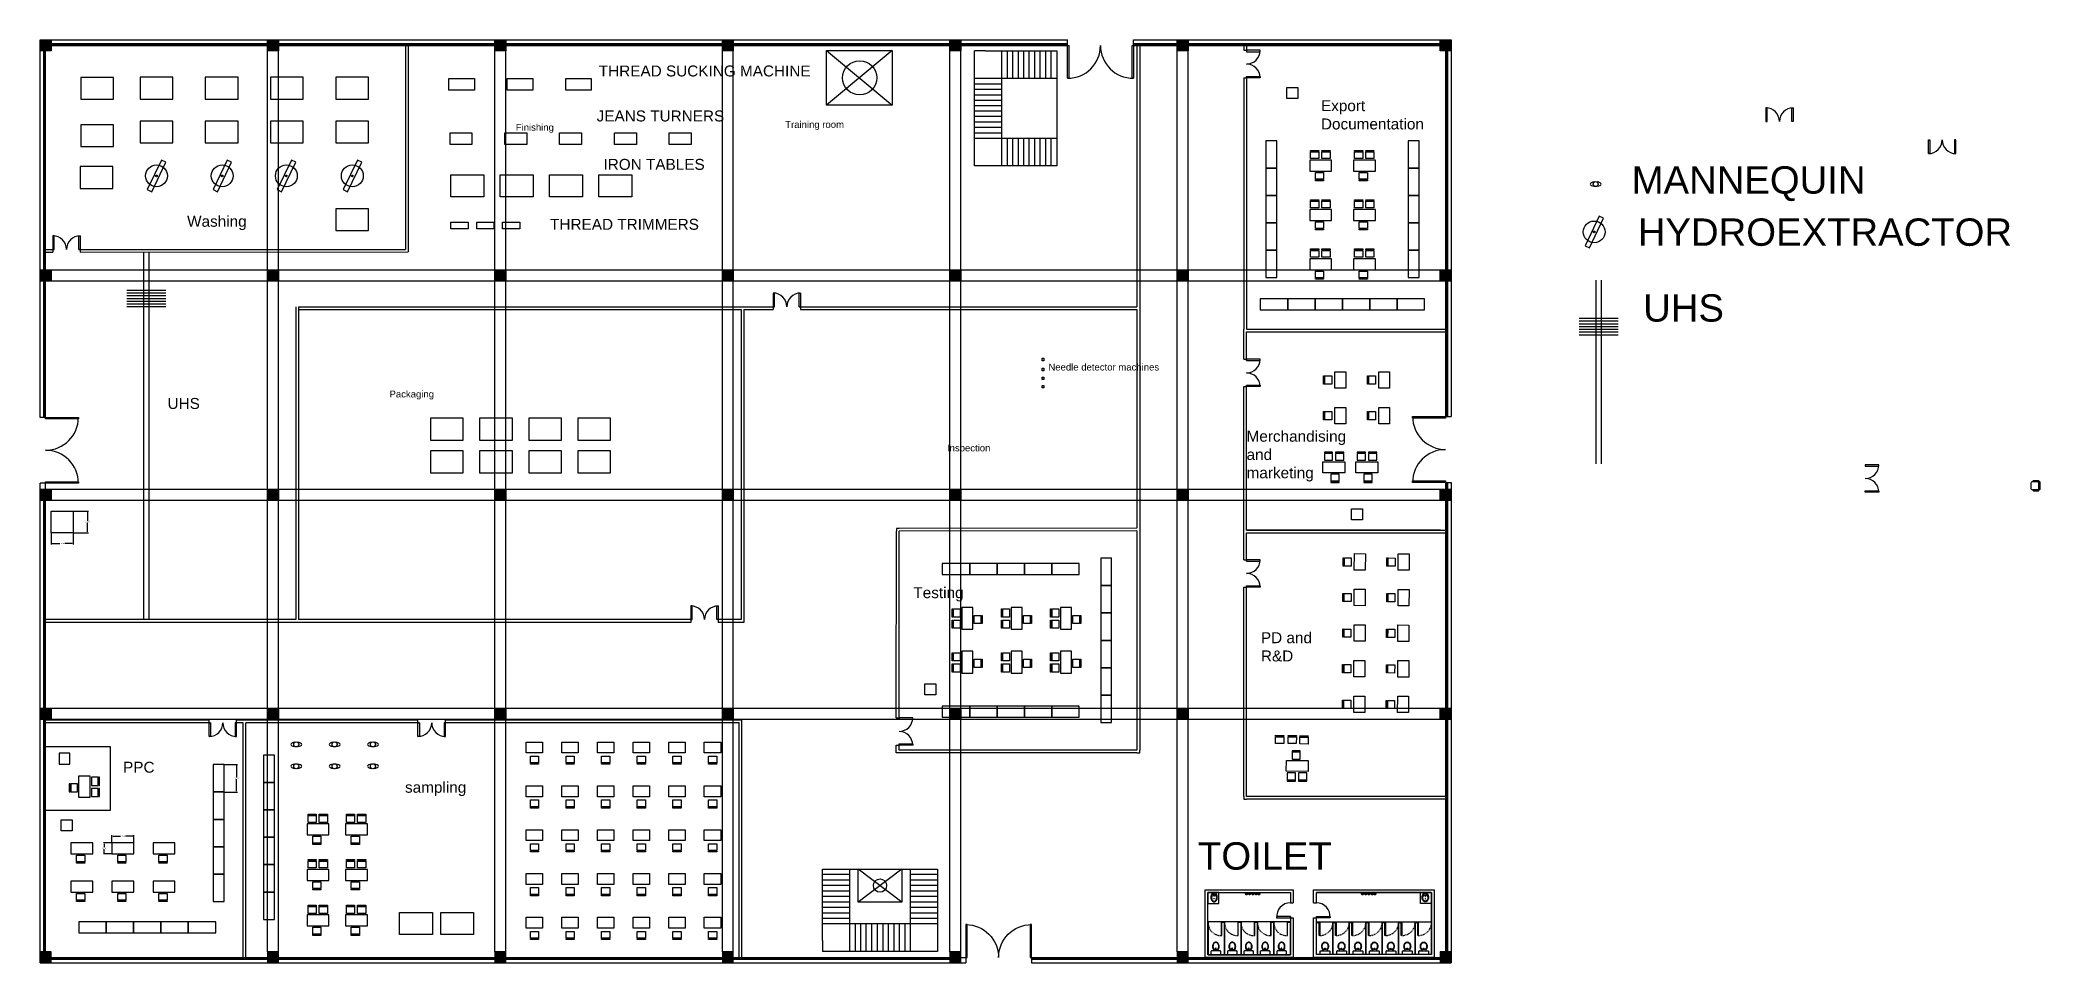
# Model space of a CAD drawing. Header units: feet. Extents: x 199 to 564, y 13 to 182.
import ezdxf

# ---------------------------------------------------------------- set-up
doc = ezdxf.new("R2010")
doc.units = ezdxf.units.FT
doc.header["$MEASUREMENT"] = 0
doc.linetypes.add('DASHED', pattern=[0.75, 0.5, -0.25])
for name, color, linetype in [('beampillar', 80, 'Continuous'), ('furniture', 120, 'Continuous'), ('hatch pillar', 20, 'Continuous'), ('inner walls', 1, 'Continuous'), ('prep side', 220, 'Continuous'), ('shank', 7, 'Continuous'), ('wall', 24, 'Continuous'), ('washrooms', 4, 'Continuous'), ('windows', 241, 'Continuous')]:
    doc.layers.add(name, color=color, linetype=linetype)
doc.styles.get("Standard").update_dxf_attribs({"font": 'arial.ttf'})
doc.dimstyles.get("Standard").update_dxf_attribs({"dimtxt": 0.18, "dimasz": 0.18, "dimexe": 0.18, "dimexo": 0.0625, "dimgap": 0.09, "dimtad": 0, "dimtih": 1, "dimtoh": 1, "dimdec": 4, "dimzin": 0, "dimdsep": 46, "dimtxsty": 'Standard', "dimcen": 0.09, "dimadec": 0, "dimazin": 0, "dimtfac": 1, "dimtdec": 4, "dimtofl": 0, "dimtmove": 0, "dimatfit": 3, "dimfxl": 1, "dimtolj": 1, "dimtzin": 0, "dimarcsym": 0})

msp = doc.modelspace()

# ---------------------------------------------------------------- texts
at = {"attachment_point": 1}
for s, width, insert, char_height in [('THREAD SUCKING MACHINE', 87.7140104, (300.7643, 176.95419), 2), ('JEANS TURNERS ', 87.7140104, (300.36949, 168.74113), 2), ('Export Documentation', 12.2297162, (432.54815, 170.61813), 2), ('IRON TABLES', 87.7140104, (301.61911, 159.90518), 2), ('MANNEQUIN', 87.7140104, (489.24931, 158.55529), 5), ('Washing', 12.2297162, (225.63612, 149.50919), 2), ('THREAD TRIMMERS', 87.7140104, (291.87932, 148.95496), 2), ('HYDROEXTRACTOR', 87.7140104, (490.37208, 149.03296), 5), ('UHS ', 87.7140104, (491.34673, 135.18817), 5), ('UHS', 87.7140104, (222.06614, 116.24888), 2), ('Merchandising and marketing', 12.2297162, (418.97546, 110.2612), 2), ('Testing', 12.2297162, (358.17045, 81.69915), 2), ('PD and R&D', 12.2297162, (421.59411, 73.47512), 2), ('PPC', 12.2297162, (213.95284, 49.82779), 2), ('sampling', 12.2297162, (265.40261, 46.16502), 2), ('TOILET', 87.7140104, (410.10373, 35.12857), 5)]:
    msp.add_mtext_dynamic_manual_height_columns(s, width=width, gutter_width=1, heights=[0], dxfattribs=dict(at, insert=insert, char_height=char_height))
at = {"lineweight": -3, "char_height": 1.245, "attachment_point": 1}
for s, width, insert in [('Finishing', 619.2890437, (285.61353, 166.28743)), ('Training room', 20.8868102, (334.78591, 166.81604)), ('Needle detector machines', 143.7183616, (382.81267, 122.50974)), ('Packaging', 581.3221043, (262.57851, 117.59085)), ('Inspection', 247.074983, (364.30335, 107.73945))]:
    msp.add_mtext_dynamic_manual_height_columns(s, width=width, gutter_width=1, heights=[0], dxfattribs=dict(at, insert=insert))

# ---------------------------------------------------------------- blocks, each defined once
blk = doc.blocks.new('*U6')
at = {"layer": 'shank', "linetype": 'ByBlock'}
blk.add_lwpolyline([(-1, -2), (1, -2), (1, 2), (-1, 2)], close=True, dxfattribs=at)
blk = doc.blocks.new('*U7')
at = {"layer": 'shank', "color": 0, "linetype": 'ByBlock', "lineweight": -2, "transparency": 16777216}
blk.add_blockref('*U6', (0, 0), dxfattribs=at)
blk = doc.blocks.new('chair2')
at = {"layer": 'shank', "linetype": 'ByBlock'}
for p, q in [((-284.51, 200.92), (-284.51, 202.42)), ((-284.51, 202.42), (-284.35, 202.42)), ((-284.35, 200.92), (-284.51, 200.92)), ((-284.46, 200.92), (-284.46, 202.42)), ((-284.35, 200.92), (-284.35, 202.42)), ((-284.25, 201.87), (-284.35, 201.87)), ((-284.25, 201.47), (-284.35, 201.47)), ((-284.25, 202.42), (-283.01, 202.42)), ((-284.25, 200.92), (-284.25, 202.42)), ((-283.01, 200.92), (-284.25, 200.92)), ((-283.01, 202.42), (-283.01, 200.92))]:
    blk.add_line(p, q, dxfattribs=at)
blk = doc.blocks.new('ppcchair')
at = {"layer": 'shank', "linetype": 'ByBlock'}
for name, p in [('*U7', (-55.07, 5.49)), ('chair2', (226.71, -195.98))]:
    blk.add_blockref(name, p, dxfattribs=at)
blk = doc.blocks.new('*U8')
at = {"rotation": 90}
blk.add_blockref('ppcchair', (5.49, 55.94), dxfattribs=at)
blk = doc.blocks.new('*U9')
at = {"color": 0, "linetype": 'ByBlock', "lineweight": -2, "transparency": 16777216}
for p in [(0, 7), (7.5, 7), (15, 7), (0, 0), (7.5, 0), (15, 0)]:
    blk.add_blockref('*U8', p, dxfattribs=at)
blk = doc.blocks.new('*U15')
at = {"layer": 'shank', "linetype": 'ByBlock'}
blk.add_lwpolyline([(-1, -2.5), (1, -2.5), (1, 2.5), (-1, 2.5)], close=True, dxfattribs=at)
blk = doc.blocks.new('*U16')
at = {"color": 0, "linetype": 'ByBlock', "lineweight": -2, "transparency": 16777216}
for p in [(0, 20), (0, 15), (0, 10), (0, 5), (0, 0)]:
    blk.add_blockref('*U15', p, dxfattribs=at)
blk = doc.blocks.new('*U3')
at = {"layer": 'shank', "linetype": 'ByBlock'}
blk.add_lwpolyline([(-1, -2), (1, -2), (1, 2), (-1, 2)], close=True, dxfattribs=at)
blk = doc.blocks.new('*U4')
at = {"layer": 'shank', "color": 0, "linetype": 'ByBlock', "lineweight": -2, "transparency": 16777216}
blk.add_blockref('*U3', (0, 0), dxfattribs=at)
blk = doc.blocks.new('tablechair')
at = {"layer": 'shank', "linetype": 'ByBlock'}
for name, p in [('chair2', (200.33, -169.19)), ('*U4', (-81.44, 32.27))]:
    blk.add_blockref(name, p, dxfattribs=at)
at = {"layer": 'shank', "linetype": 'ByBlock', "rotation": 180}
for p in [(-363.16, 235.01), (-363.16, 232.96)]:
    blk.add_blockref('chair2', p, dxfattribs=at)
blk = doc.blocks.new('*U17')
at = {"layer": 'shank', "linetype": 'ByBlock'}
blk.add_lwpolyline([(-1, -2.5), (1, -2.5), (1, 2.5), (-1, 2.5)], close=True, dxfattribs=at)
blk = doc.blocks.new('*U18')
at = {"color": 0, "linetype": 'ByBlock', "lineweight": -2, "transparency": 16777216}
for p in [(0, 20), (0, 15), (0, 10), (0, 5), (0, 0)]:
    blk.add_blockref('*U17', p, dxfattribs=at)
blk = doc.blocks.new('*U19')
at = {"rotation": 90}
blk.add_blockref('tablechair', (32.27, 81.41), dxfattribs=at)
blk = doc.blocks.new('*U20')
at = {"color": 0, "linetype": 'ByBlock', "lineweight": -2, "transparency": 16777216}
for p in [(0, 16.62), (7, 16.62), (0, 8.31), (7, 8.31), (0, 0), (7, 0)]:
    blk.add_blockref('*U19', p, dxfattribs=at)
blk = doc.blocks.new('*U21')
blk.add_lwpolyline([(-3, 2), (3, 2), (3, -2), (-3, -2)], close=True)
blk = doc.blocks.new('*U22')
at = {"color": 0, "linetype": 'ByBlock', "lineweight": -2, "transparency": 16777216}
for p in [(0, 0), (7.5, 0)]:
    blk.add_blockref('*U21', p, dxfattribs=at)
blk = doc.blocks.new('*U25')
at = {"layer": 'shank', "linetype": 'ByBlock'}
blk.add_lwpolyline([(-1, -2.5), (1, -2.5), (1, 2.5), (-1, 2.5)], close=True, dxfattribs=at)
blk = doc.blocks.new('*U26')
at = {"color": 0, "linetype": 'ByBlock', "lineweight": -2, "transparency": 16777216}
for p in [(0, 25), (0, 20), (0, 15), (0, 10), (0, 5), (0, 0)]:
    blk.add_blockref('*U25', p, dxfattribs=at)
blk = doc.blocks.new('*U27')
blk.add_lwpolyline([(-1.5, 2.04), (1.5, 2.04), (1.5, 0.04), (-1.5, 0.04)], close=True)
at = {"layer": 'shank', "linetype": 'ByBlock', "rotation": 89.99999999999999}
blk.add_blockref('chair2', (201.69, 282.48), dxfattribs=at)
blk = doc.blocks.new('*U28')
at = {"color": 0, "linetype": 'ByBlock', "lineweight": -2, "transparency": 16777216}
for p in [(0, 32), (6.5, 32), (13, 32), (19.5, 32), (26, 32), (32.5, 32), (0, 24), (6.5, 24), (13, 24), (19.5, 24), (26, 24), (32.5, 24), (0, 16), (6.5, 16), (13, 16), (19.5, 16), (26, 16), (32.5, 16), (0, 8), (6.5, 8), (13, 8), (19.5, 8), (26, 8), (32.5, 8), (0, 0), (6.5, 0), (13, 0), (19.5, 0), (26, 0), (32.5, 0)]:
    blk.add_blockref('*U27', p, dxfattribs=at)
blk = doc.blocks.new('*U38')
blk.add_lwpolyline([(-2.988, -1.992), (2.988, -1.992), (2.988, 1.992), (-2.988, 1.992)], close=True)
blk = doc.blocks.new('*U39')
at = {"color": 0, "linetype": 'ByBlock', "lineweight": -2, "transparency": 16777216}
for p in [(0, 5.976), (8.964, 5.976), (17.928, 5.976), (26.892, 5.976), (0, 0), (8.964, 0), (17.928, 0), (26.892, 0)]:
    blk.add_blockref('*U38', p, dxfattribs=at)
blk = doc.blocks.new('AS3')
for p, q in [((-0.16, 0.16), (-0.15, 0.15)), ((-0.16, 0.16), (-0.16, 0.16)), ((-0.09, 0.03), (0.09, 0.03)), ((-0.09, 0.03), (0.09, 0.03)), ((0.16, 0.16), (0.15, 0.15))]:
    blk.add_line(p, q)
for centre, radius in [((-0.09, 0.11), 0.0175), ((0, 0.21), 0.021), ((0, 0.07), 0.0175), ((0, 0.37), 0.0125), ((0.09, 0.11), 0.0175)]:
    blk.add_circle(centre, radius)
for centre, radius, start, end in [((0.18, 0.29), 0.365, 163.5541, 180), ((0.18, 0.29), 0.365, 180, 196.4459), ((0.09, 0.32), 0.273, 144.5247, 163.5541), ((0.09, 0.27), 0.273, 196.4459, 202.604), ((0.18, 0.29), 0.33, 163.5541, 180), ((0, 0.31), 0.152, 188.2378, 351.7622), ((0.22, 0.25), 0.383, 195.1598, 214.6695), ((0.09, 0.32), 0.238, 144.5247, 163.5541), ((0.04, 0.36), 0.205, 120.1667, 144.5247), ((0.04, 0.36), 0.17, 120.1667, 144.5247), ((0, 0.42), 0.135, 90, 120.1667), ((0, 0.42), 0.0996, 90, 120.1667), ((0, 0.42), 0.135, 59.8333, 90), ((0, 0.42), 0.0996, 59.8333, 90), ((-0.04, 0.36), 0.17, 35.4753, 59.8333), ((-0.04, 0.36), 0.205, 35.4753, 59.8333), ((-0.22, 0.25), 0.383, 325.3305, 344.8402), ((-0.09, 0.32), 0.238, 16.4459, 35.4753), ((-0.09, 0.32), 0.273, 16.4459, 35.4753), ((-0.18, 0.29), 0.33, 0, 16.4459), ((-0.09, 0.27), 0.273, 337.396, 343.5541), ((-0.18, 0.29), 0.365, 0, 16.4459), ((-0.18, 0.29), 0.365, 343.5541, 360)]:
    blk.add_arc(centre, radius, start, end)
blk = doc.blocks.new('*U44')
blk.add_blockref('tablechair', (81.41, -32.27))
blk = doc.blocks.new('*U45')
at = {"color": 0, "linetype": 'ByBlock', "lineweight": -2, "transparency": 16777216}
for p in [(0, 8), (9, 8), (18, 8), (0, 0), (9, 0), (18, 0)]:
    blk.add_blockref('*U44', p, dxfattribs=at)
blk = doc.blocks.new('*U46')
at = {"layer": 'shank', "linetype": 'ByBlock'}
blk.add_lwpolyline([(-1, -2.5), (1, -2.5), (1, 2.5), (-1, 2.5)], close=True, dxfattribs=at)
blk = doc.blocks.new('*U47')
at = {"color": 0, "linetype": 'ByBlock', "lineweight": -2, "transparency": 16777216}
for p in [(0, 20), (0, 15), (0, 10), (0, 5), (0, 0)]:
    blk.add_blockref('*U46', p, dxfattribs=at)
blk = doc.blocks.new('*U48')
at = {"layer": 'shank', "linetype": 'ByBlock'}
blk.add_lwpolyline([(-1, -2.5), (1, -2.5), (1, 2.5), (-1, 2.5)], close=True, dxfattribs=at)
blk = doc.blocks.new('*U49')
at = {"color": 0, "linetype": 'ByBlock', "lineweight": -2, "transparency": 16777216}
for p in [(0, 20), (0, 15), (0, 10), (0, 5), (0, 0)]:
    blk.add_blockref('*U48', p, dxfattribs=at)
blk = doc.blocks.new('*U50')
at = {"layer": 'shank', "linetype": 'ByBlock'}
blk.add_lwpolyline([(-1, -2.5), (1, -2.5), (1, 2.5), (-1, 2.5)], close=True, dxfattribs=at)
blk = doc.blocks.new('*U51')
at = {"color": 0, "linetype": 'ByBlock', "lineweight": -2, "transparency": 16777216}
for p in [(0, 25), (0, 20), (0, 15), (0, 10), (0, 5), (0, 0)]:
    blk.add_blockref('*U50', p, dxfattribs=at)
blk = doc.blocks.new('*U52')
blk.add_lwpolyline([(-1.5, 2.04), (1.5, 2.04), (1.5, 0.04), (-1.5, 0.04)], close=True)
at = {"layer": 'shank', "linetype": 'ByBlock', "rotation": 89.99999999999999}
blk.add_blockref('chair2', (201.69, 282.48), dxfattribs=at)
blk = doc.blocks.new('*U53')
at = {"color": 0, "linetype": 'ByBlock', "lineweight": -2, "transparency": 16777216}
for p in [(0, 8), (6.5, 8), (0, 0), (6.5, 0)]:
    blk.add_blockref('*U52', p, dxfattribs=at)
blk = doc.blocks.new('*U54')
at = {"xscale": -1, "rotation": 180}
blk.add_blockref('tablechair', (81.41, 32.27), dxfattribs=at)
blk = doc.blocks.new('*U55')
at = {"color": 0, "linetype": 'ByBlock', "lineweight": -2, "transparency": 16777216}
for p in [(0, 6), (0, 0)]:
    blk.add_blockref('*U54', p, dxfattribs=at)
blk = doc.blocks.new('*U56')
blk.add_lwpolyline([(-1.5, 2.04), (1.5, 2.04), (1.5, 0.04), (-1.5, 0.04)], close=True)
at = {"layer": 'shank', "linetype": 'ByBlock', "rotation": 89.99999999999999}
blk.add_blockref('chair2', (201.69, 282.48), dxfattribs=at)
blk = doc.blocks.new('*U57')
at = {"color": 0, "linetype": 'ByBlock', "lineweight": -2, "transparency": 16777216}
for p in [(0, 8), (6.5, 8), (13, 8), (19.5, 8), (26, 8), (0, 0), (6.5, 0), (13, 0), (19.5, 0), (26, 0)]:
    blk.add_blockref('*U56', p, dxfattribs=at)
blk = doc.blocks.new('*U58')
blk.add_blockref('tablechair', (81.41, -32.27))
blk = doc.blocks.new('*U59')
at = {"color": 0, "linetype": 'ByBlock', "lineweight": -2, "transparency": 16777216}
for p in [(0, 8), (9, 8), (18, 8), (0, 0), (9, 0), (18, 0)]:
    blk.add_blockref('*U58', p, dxfattribs=at)
blk = doc.blocks.new('*U60')
at = {"layer": 'shank', "linetype": 'ByBlock'}
blk.add_lwpolyline([(-1, -2.5), (1, -2.5), (1, 2.5), (-1, 2.5)], close=True, dxfattribs=at)
blk = doc.blocks.new('*U61')
at = {"color": 0, "linetype": 'ByBlock', "lineweight": -2, "transparency": 16777216}
for p in [(0, 20), (0, 15), (0, 10), (0, 5), (0, 0)]:
    blk.add_blockref('*U60', p, dxfattribs=at)
blk = doc.blocks.new('*U62')
at = {"layer": 'shank', "linetype": 'ByBlock'}
blk.add_lwpolyline([(-1, -2.5), (1, -2.5), (1, 2.5), (-1, 2.5)], close=True, dxfattribs=at)
blk = doc.blocks.new('*U63')
at = {"color": 0, "linetype": 'ByBlock', "lineweight": -2, "transparency": 16777216}
for p in [(0, 20), (0, 15), (0, 10), (0, 5), (0, 0)]:
    blk.add_blockref('*U62', p, dxfattribs=at)
blk = doc.blocks.new('*U64')
at = {"layer": 'shank', "linetype": 'ByBlock'}
blk.add_lwpolyline([(-1, -2.5), (1, -2.5), (1, 2.5), (-1, 2.5)], close=True, dxfattribs=at)
blk = doc.blocks.new('*U65')
at = {"color": 0, "linetype": 'ByBlock', "lineweight": -2, "transparency": 16777216}
for p in [(0, 25), (0, 20), (0, 15), (0, 10), (0, 5), (0, 0)]:
    blk.add_blockref('*U64', p, dxfattribs=at)
blk = doc.blocks.new('lifthumans')
for p, q in [((489.13, 123.82), (489.13, 144.82)), ((489.13, 144.82), (504.13, 144.82)), ((490.13, 144.82), (490.13, 139.82)), ((491.13, 144.82), (491.13, 139.82)), ((492.13, 144.82), (492.13, 139.82)), ((493.13, 144.82), (493.13, 139.82)), ((494.13, 144.82), (494.13, 139.82)), ((495.13, 144.82), (495.13, 139.82)), ((496.13, 144.82), (496.13, 139.82)), ((497.13, 144.82), (497.13, 139.82)), ((498.13, 144.82), (498.13, 139.82)), ((499.13, 144.82), (499.13, 123.82)), ((499.13, 144.82), (499.13, 139.82)), ((504.13, 144.82), (504.13, 123.82)), ((489.13, 139.82), (499.13, 139.82)), ((499.13, 139.82), (504.13, 139.82)), ((499.13, 138.82), (504.13, 138.82)), ((489.13, 130.32), (489.13, 138.32)), ((495.13, 138.32), (489.13, 130.32)), ((489.13, 138.32), (495.13, 130.32)), ((489.13, 138.32), (495.13, 138.32)), ((495.13, 138.32), (495.13, 130.32)), ((499.13, 137.82), (504.13, 137.82)), ((499.13, 136.82), (504.13, 136.82)), ((499.13, 135.82), (504.13, 135.82)), ((499.13, 134.82), (504.13, 134.82)), ((499.13, 133.82), (504.13, 133.82)), ((504.13, 132.82), (499.13, 132.82)), ((504.13, 131.82), (499.13, 131.82)), ((495.13, 130.32), (489.13, 130.32)), ((489.13, 130.05), (489.13, 130.05)), ((499.13, 128.82), (489.13, 128.82)), ((490.13, 128.82), (490.13, 123.82)), ((491.13, 128.82), (491.13, 123.82)), ((492.13, 128.82), (492.13, 123.82)), ((493.13, 128.82), (493.13, 123.82)), ((494.13, 128.82), (494.13, 123.82)), ((495.13, 128.82), (495.13, 123.82)), ((496.13, 128.82), (496.13, 123.82)), ((497.13, 128.82), (497.13, 123.82)), ((498.13, 128.82), (498.13, 123.82)), ((504.13, 130.82), (499.13, 130.82)), ((504.13, 129.82), (499.13, 129.82)), ((499.13, 128.82), (499.13, 123.82)), ((504.13, 128.82), (499.13, 128.82)), ((502.13, 123.82), (489.13, 123.82)), ((502.13, 123.82), (504.13, 123.82))]:
    blk.add_line(p, q)
blk.add_circle((492.13, 134.32), 1.21)
blk = doc.blocks.new('stairs only')
for p, q in [((532.29, 104.53), (537.29, 104.53)), ((532.29, 91.53), (532.29, 104.53)), ((537.29, 103.53), (532.29, 103.53)), ((537.29, 102.53), (532.29, 102.53)), ((537.29, 94.53), (537.29, 104.53)), ((548.29, 104.53), (553.29, 104.53)), ((548.29, 104.53), (548.29, 94.53)), ((553.29, 103.53), (548.29, 103.53)), ((553.29, 102.53), (548.29, 102.53)), ((553.29, 104.53), (553.29, 89.53)), ((537.29, 101.53), (532.29, 101.53)), ((537.29, 100.53), (532.29, 100.53)), ((537.29, 99.53), (532.29, 99.53)), ((553.29, 101.53), (548.29, 101.53)), ((553.29, 100.53), (548.29, 100.53)), ((553.29, 99.53), (548.29, 99.53)), ((537.29, 98.53), (532.29, 98.53)), ((537.29, 97.53), (532.29, 97.53)), ((537.29, 96.53), (532.29, 96.53)), ((537.29, 95.53), (532.29, 95.53)), ((553.29, 98.53), (548.29, 98.53)), ((553.29, 97.53), (548.29, 97.53)), ((553.29, 96.53), (548.29, 96.53)), ((553.29, 95.53), (548.29, 95.53)), ((553.29, 94.53), (532.29, 94.53)), ((537.29, 94.53), (532.29, 94.53)), ((532.29, 91.53), (532.29, 89.53)), ((537.29, 89.53), (537.29, 94.53)), ((538.29, 89.53), (538.29, 94.53)), ((539.29, 89.53), (539.29, 94.53)), ((540.29, 89.53), (540.29, 94.53)), ((541.29, 89.53), (541.29, 94.53)), ((542.29, 94.53), (542.29, 89.53)), ((543.29, 94.53), (543.29, 89.53)), ((544.29, 94.53), (544.29, 89.53)), ((545.29, 94.53), (545.29, 89.53)), ((546.29, 94.53), (546.29, 89.53)), ((547.29, 94.53), (547.29, 89.53)), ((548.29, 94.53), (548.29, 89.53)), ((553.29, 94.53), (548.29, 94.53)), ((553.29, 89.53), (532.29, 89.53))]:
    blk.add_line(p, q)
blk = doc.blocks.new('12door')
at = {"layer": 'prep side'}
for points in [[(3437.49, 2668.25), (3437.49, 2662.25), (3437.24, 2662.25), (3437.24, 2668.25)], [(3448.99, 2662.25), (3448.99, 2668.25), (3449.24, 2668.25), (3449.24, 2662.25)]]:
    blk.add_lwpolyline(points, close=True, dxfattribs=at)
for centre, start, end in [((3437.24, 2668.25), 270, 360), ((3449.24, 2668.25), 180, 270)]:
    blk.add_arc(centre, 6, start, end, dxfattribs=at)
blk = doc.blocks.new('hatchedpillar')
at = {"layer": 'hatch pillar', "linetype": 'ByBlock', "true_color": 0xf4ee51}
h = blk.add_hatch(dxfattribs=at)
h.set_pattern_fill('DOTS', color=41, scale=0.74)
h.set_pattern_definition([(0, (-2, 2), (0.023125, 0.04625), [0, -0.04625])])
h.paths.add_polyline_path([(201.82, 256.42), (199.82, 256.42), (199.82, 254.42), (201.82, 254.42)])
h = blk.add_hatch(dxfattribs=at)
h.set_pattern_fill('DOTS', color=41, scale=0.74)
h.set_pattern_definition([(0, (39.482302, 1.985157), (0.023125, 0.04625), [0, -0.04625])])
h.paths.add_polyline_path([(243.3, 256.4), (241.3, 256.4), (241.3, 254.4), (243.3, 254.4)])
h = blk.add_hatch(dxfattribs=at)
h.set_pattern_fill('DOTS', color=41, scale=0.74)
h.set_pattern_definition([(0, (80.982302, 1.985157), (0.023125, 0.04625), [0, -0.04625])])
h.paths.add_polyline_path([(284.8, 256.4), (282.8, 256.4), (282.8, 254.4), (284.8, 254.4)])
h = blk.add_hatch(dxfattribs=at)
h.set_pattern_fill('DOTS', color=41, scale=0.74)
h.set_pattern_definition([(0, (122.482302, 1.985157), (0.023125, 0.04625), [0, -0.04625])])
h.paths.add_polyline_path([(326.3, 256.4), (324.3, 256.4), (324.3, 254.4), (326.3, 254.4)])
h = blk.add_hatch(dxfattribs=at)
h.set_pattern_fill('DOTS', color=41, scale=0.74)
h.set_pattern_definition([(0, (163.982302, 1.985157), (0.023125, 0.04625), [0, -0.04625])])
h.paths.add_polyline_path([(367.8, 256.4), (365.8, 256.4), (365.8, 254.4), (367.8, 254.4)])
h = blk.add_hatch(dxfattribs=at)
h.set_pattern_fill('DOTS', color=41, scale=0.74)
h.set_pattern_definition([(0, (205.482302, 1.985157), (0.023125, 0.04625), [0, -0.04625])])
h.paths.add_polyline_path([(409.3, 256.4), (407.3, 256.4), (407.3, 254.4), (409.3, 254.4)])
h = blk.add_hatch(dxfattribs=at)
h.set_pattern_fill('DOTS', color=41, scale=0.74)
h.set_pattern_definition([(0, (253.455655, 1.985157), (0.023125, 0.04625), [0, -0.04625])])
h.paths.add_polyline_path([(457.27, 256.4), (455.27, 256.4), (455.27, 254.4), (457.27, 254.4)])
h = blk.add_hatch(dxfattribs=at)
h.set_pattern_fill('DOTS', color=41, scale=0.74)
h.set_pattern_definition([(0, (-2.0177, -40.014843), (0.023125, 0.04625), [0, -0.04625])])
h.paths.add_polyline_path([(201.8, 214.4), (199.8, 214.4), (199.8, 212.4), (201.8, 212.4)])
h = blk.add_hatch(dxfattribs=at)
h.set_pattern_fill('DOTS', color=41, scale=0.74)
h.set_pattern_definition([(0, (39.4823, -40.014843), (0.023125, 0.04625), [0, -0.04625])])
h.paths.add_polyline_path([(243.3, 214.4), (241.3, 214.4), (241.3, 212.4), (243.3, 212.4)])
h = blk.add_hatch(dxfattribs=at)
h.set_pattern_fill('DOTS', color=41, scale=0.74)
h.set_pattern_definition([(0, (80.9823, -40.014843), (0.023125, 0.04625), [0, -0.04625])])
h.paths.add_polyline_path([(284.8, 214.4), (282.8, 214.4), (282.8, 212.4), (284.8, 212.4)])
h = blk.add_hatch(dxfattribs=at)
h.set_pattern_fill('DOTS', color=41, scale=0.74)
h.set_pattern_definition([(0, (122.4823, -40.014843), (0.023125, 0.04625), [0, -0.04625])])
h.paths.add_polyline_path([(326.3, 214.4), (324.3, 214.4), (324.3, 212.4), (326.3, 212.4)])
h = blk.add_hatch(dxfattribs=at)
h.set_pattern_fill('DOTS', color=41, scale=0.74)
h.set_pattern_definition([(0, (163.9823, -40.014843), (0.023125, 0.04625), [0, -0.04625])])
h.paths.add_polyline_path([(367.8, 214.4), (365.8, 214.4), (365.8, 212.4), (367.8, 212.4)])
h = blk.add_hatch(dxfattribs=at)
h.set_pattern_fill('DOTS', color=41, scale=0.74)
h.set_pattern_definition([(0, (205.4823, -40.014843), (0.023125, 0.04625), [0, -0.04625])])
h.paths.add_polyline_path([(409.3, 214.4), (407.3, 214.4), (407.3, 212.4), (409.3, 212.4)])
h = blk.add_hatch(dxfattribs=at)
h.set_pattern_fill('DOTS', color=41, scale=0.74)
h.set_pattern_definition([(0, (253.455655, -40.014843), (0.023125, 0.04625), [0, -0.04625])])
h.paths.add_polyline_path([(457.27, 214.4), (455.27, 214.4), (455.27, 212.4), (457.27, 212.4)])
h = blk.add_hatch(dxfattribs=at)
h.set_pattern_fill('DOTS', color=41, scale=0.74)
h.set_pattern_definition([(0, (-2.0177, -80.014843), (0.023125, 0.04625), [0, -0.04625])])
h.paths.add_polyline_path([(201.8, 174.4), (199.8, 174.4), (199.8, 172.4), (201.8, 172.4)])
h = blk.add_hatch(dxfattribs=at)
h.set_pattern_fill('DOTS', color=41, scale=0.74)
h.set_pattern_definition([(0, (39.4823, -80.014843), (0.023125, 0.04625), [0, -0.04625])])
h.paths.add_polyline_path([(243.3, 174.4), (241.3, 174.4), (241.3, 172.4), (243.3, 172.4)])
h = blk.add_hatch(dxfattribs=at)
h.set_pattern_fill('DOTS', color=41, scale=0.74)
h.set_pattern_definition([(0, (80.9823, -80.014843), (0.023125, 0.04625), [0, -0.04625])])
h.paths.add_polyline_path([(284.8, 174.4), (282.8, 174.4), (282.8, 172.4), (284.8, 172.4)])
h = blk.add_hatch(dxfattribs=at)
h.set_pattern_fill('DOTS', color=41, scale=0.74)
h.set_pattern_definition([(0, (122.4823, -80.014843), (0.023125, 0.04625), [0, -0.04625])])
h.paths.add_polyline_path([(326.3, 174.4), (324.3, 174.4), (324.3, 172.4), (326.3, 172.4)])
h = blk.add_hatch(dxfattribs=at)
h.set_pattern_fill('DOTS', color=41, scale=0.74)
h.set_pattern_definition([(0, (163.9823, -80.014843), (0.023125, 0.04625), [0, -0.04625])])
h.paths.add_polyline_path([(367.8, 174.4), (365.8, 174.4), (365.8, 172.4), (367.8, 172.4)])
h = blk.add_hatch(dxfattribs=at)
h.set_pattern_fill('DOTS', color=41, scale=0.74)
h.set_pattern_definition([(0, (205.4823, -80.014843), (0.023125, 0.04625), [0, -0.04625])])
h.paths.add_polyline_path([(409.3, 174.4), (407.3, 174.4), (407.3, 172.4), (409.3, 172.4)])
h = blk.add_hatch(dxfattribs=at)
h.set_pattern_fill('DOTS', color=41, scale=0.74)
h.set_pattern_definition([(0, (253.455655, -80.014843), (0.023125, 0.04625), [0, -0.04625])])
h.paths.add_polyline_path([(457.27, 174.4), (455.27, 174.4), (455.27, 172.4), (457.27, 172.4)])
h = blk.add_hatch(dxfattribs=at)
h.set_pattern_fill('DOTS', color=41, scale=0.74)
h.set_pattern_definition([(0, (-2.0177, -120.014843), (0.023125, 0.04625), [0, -0.04625])])
h.paths.add_polyline_path([(201.8, 134.4), (199.8, 134.4), (199.8, 132.4), (201.8, 132.4)])
h = blk.add_hatch(dxfattribs=at)
h.set_pattern_fill('DOTS', color=41, scale=0.74)
h.set_pattern_definition([(0, (39.4823, -120.014843), (0.023125, 0.04625), [0, -0.04625])])
h.paths.add_polyline_path([(243.3, 134.4), (241.3, 134.4), (241.3, 132.4), (243.3, 132.4)])
h = blk.add_hatch(dxfattribs=at)
h.set_pattern_fill('DOTS', color=41, scale=0.74)
h.set_pattern_definition([(0, (80.9823, -120.014843), (0.023125, 0.04625), [0, -0.04625])])
h.paths.add_polyline_path([(284.8, 134.4), (282.8, 134.4), (282.8, 132.4), (284.8, 132.4)])
h = blk.add_hatch(dxfattribs=at)
h.set_pattern_fill('DOTS', color=41, scale=0.74)
h.set_pattern_definition([(0, (122.4823, -120.014843), (0.023125, 0.04625), [0, -0.04625])])
h.paths.add_polyline_path([(326.3, 134.4), (324.3, 134.4), (324.3, 132.4), (326.3, 132.4)])
h = blk.add_hatch(dxfattribs=at)
h.set_pattern_fill('DOTS', color=41, scale=0.74)
h.set_pattern_definition([(0, (163.9823, -120.014843), (0.023125, 0.04625), [0, -0.04625])])
h.paths.add_polyline_path([(367.8, 134.4), (365.8, 134.4), (365.8, 132.4), (367.8, 132.4)])
h = blk.add_hatch(dxfattribs=at)
h.set_pattern_fill('DOTS', color=41, scale=0.74)
h.set_pattern_definition([(0, (205.4823, -120.014843), (0.023125, 0.04625), [0, -0.04625])])
h.paths.add_polyline_path([(409.3, 134.4), (407.3, 134.4), (407.3, 132.4), (409.3, 132.4)])
h = blk.add_hatch(dxfattribs=at)
h.set_pattern_fill('DOTS', color=41, scale=0.74)
h.set_pattern_definition([(0, (253.455655, -120.014843), (0.023125, 0.04625), [0, -0.04625])])
h.paths.add_polyline_path([(457.27, 134.4), (455.27, 134.4), (455.27, 132.4), (457.27, 132.4)])
h = blk.add_hatch(dxfattribs=at)
h.set_pattern_fill('DOTS', color=41, scale=0.74)
h.set_pattern_definition([(0, (-2.0177, -164.541804), (0.023125, 0.04625), [0, -0.04625])])
h.paths.add_polyline_path([(201.8, 89.88), (199.8, 89.88), (199.8, 87.88), (201.8, 87.88)])
h = blk.add_hatch(dxfattribs=at)
h.set_pattern_fill('DOTS', color=41, scale=0.74)
h.set_pattern_definition([(0, (39.4823, -164.541804), (0.023125, 0.04625), [0, -0.04625])])
h.paths.add_polyline_path([(243.3, 89.88), (241.3, 89.88), (241.3, 87.88), (243.3, 87.88)])
h = blk.add_hatch(dxfattribs=at)
h.set_pattern_fill('DOTS', color=41, scale=0.74)
h.set_pattern_definition([(0, (80.9823, -164.541804), (0.023125, 0.04625), [0, -0.04625])])
h.paths.add_polyline_path([(284.8, 89.88), (282.8, 89.88), (282.8, 87.88), (284.8, 87.88)])
h = blk.add_hatch(dxfattribs=at)
h.set_pattern_fill('DOTS', color=41, scale=0.74)
h.set_pattern_definition([(0, (122.4823, -164.541804), (0.023125, 0.04625), [0, -0.04625])])
h.paths.add_polyline_path([(326.3, 89.88), (324.3, 89.88), (324.3, 87.88), (326.3, 87.88)])
h = blk.add_hatch(dxfattribs=at)
h.set_pattern_fill('DOTS', color=41, scale=0.74)
h.set_pattern_definition([(0, (163.9823, -164.541804), (0.023125, 0.04625), [0, -0.04625])])
h.paths.add_polyline_path([(367.8, 89.88), (365.8, 89.88), (365.8, 87.88), (367.8, 87.88)])
h = blk.add_hatch(dxfattribs=at)
h.set_pattern_fill('DOTS', color=41, scale=0.74)
h.set_pattern_definition([(0, (205.4823, -164.541804), (0.023125, 0.04625), [0, -0.04625])])
h.paths.add_polyline_path([(409.3, 89.88), (407.3, 89.88), (407.3, 87.88), (409.3, 87.88)])
h = blk.add_hatch(dxfattribs=at)
h.set_pattern_fill('DOTS', color=41, scale=0.74)
h.set_pattern_definition([(0, (253.455655, -164.541804), (0.023125, 0.04625), [0, -0.04625])])
h.paths.add_polyline_path([(457.27, 89.88), (455.27, 89.88), (455.27, 87.88), (457.27, 87.88)])
at = {"layer": 'hatch pillar', "linetype": 'Continuous', "lineweight": -3, "ltscale": 2}
for p, q in [((200.34, 256.18), (200.26, 256.02)), ((200.26, 256.02), (200.44, 256.02)), ((200.44, 256.02), (200.34, 256.18)), ((200.45, 255.72), (200.38, 255.55)), ((200.38, 255.55), (200.56, 255.55)), ((200.56, 255.55), (200.45, 255.72)), ((200.89, 256.15), (200.81, 255.99)), ((200.81, 255.99), (200.99, 255.99)), ((200.99, 255.99), (200.89, 256.15)), ((201.59, 255.99), (201.52, 255.83)), ((201.52, 255.83), (201.7, 255.83)), ((201.7, 255.83), (201.59, 255.99)), ((241.82, 256.16), (241.74, 256)), ((241.74, 256), (241.92, 256)), ((241.92, 256), (241.82, 256.16)), ((241.94, 255.7), (241.86, 255.54)), ((241.86, 255.54), (242.04, 255.54)), ((242.04, 255.54), (241.94, 255.7)), ((242.37, 256.13), (242.29, 255.97)), ((242.29, 255.97), (242.47, 255.97)), ((242.47, 255.97), (242.37, 256.13)), ((243.08, 255.97), (243, 255.81)), ((243, 255.81), (243.18, 255.81)), ((243.18, 255.81), (243.08, 255.97)), ((283.32, 256.16), (283.24, 256)), ((283.24, 256), (283.42, 256)), ((283.42, 256), (283.32, 256.16)), ((283.44, 255.7), (283.36, 255.54)), ((283.36, 255.54), (283.54, 255.54)), ((283.54, 255.54), (283.44, 255.7)), ((283.87, 256.13), (283.79, 255.97)), ((283.79, 255.97), (283.97, 255.97)), ((283.97, 255.97), (283.87, 256.13)), ((284.58, 255.97), (284.5, 255.81)), ((284.5, 255.81), (284.68, 255.81)), ((284.68, 255.81), (284.58, 255.97)), ((324.82, 256.16), (324.74, 256)), ((324.74, 256), (324.92, 256)), ((324.92, 256), (324.82, 256.16)), ((324.94, 255.7), (324.86, 255.54)), ((324.86, 255.54), (325.04, 255.54)), ((325.04, 255.54), (324.94, 255.7)), ((325.37, 256.13), (325.29, 255.97)), ((325.29, 255.97), (325.47, 255.97)), ((325.47, 255.97), (325.37, 256.13)), ((326.08, 255.97), (326, 255.81)), ((326, 255.81), (326.18, 255.81)), ((326.18, 255.81), (326.08, 255.97)), ((366.32, 256.16), (366.24, 256)), ((366.24, 256), (366.42, 256)), ((366.42, 256), (366.32, 256.16)), ((366.44, 255.7), (366.36, 255.54)), ((366.36, 255.54), (366.54, 255.54)), ((366.54, 255.54), (366.44, 255.7)), ((366.87, 256.13), (366.79, 255.97)), ((366.79, 255.97), (366.97, 255.97)), ((366.97, 255.97), (366.87, 256.13)), ((367.58, 255.97), (367.5, 255.81)), ((367.5, 255.81), (367.68, 255.81)), ((367.68, 255.81), (367.58, 255.97)), ((407.82, 256.16), (407.74, 256)), ((407.74, 256), (407.92, 256)), ((407.92, 256), (407.82, 256.16)), ((407.94, 255.7), (407.86, 255.54)), ((407.86, 255.54), (408.04, 255.54)), ((408.04, 255.54), (407.94, 255.7)), ((408.37, 256.13), (408.29, 255.97)), ((408.29, 255.97), (408.47, 255.97)), ((408.47, 255.97), (408.37, 256.13)), ((409.08, 255.97), (409, 255.81)), ((409, 255.81), (409.18, 255.81)), ((409.18, 255.81), (409.08, 255.97)), ((455.79, 256.16), (455.72, 256)), ((455.72, 256), (455.89, 256)), ((455.89, 256), (455.79, 256.16)), ((455.91, 255.7), (455.83, 255.54)), ((455.83, 255.54), (456.01, 255.54)), ((456.01, 255.54), (455.91, 255.7)), ((456.34, 256.13), (456.27, 255.97)), ((456.27, 255.97), (456.44, 255.97)), ((456.44, 255.97), (456.34, 256.13)), ((457.05, 255.97), (456.97, 255.81)), ((456.97, 255.81), (457.15, 255.81)), ((457.15, 255.81), (457.05, 255.97)), ((200, 255.18), (199.93, 255.01)), ((199.93, 255.01), (200.11, 255.01)), ((200.11, 255.01), (200, 255.18)), ((200.24, 254.7), (200.16, 254.54)), ((200.16, 254.54), (200.34, 254.54)), ((200.32, 255.36), (200.24, 255.2)), ((200.24, 255.2), (200.42, 255.2)), ((200.34, 254.54), (200.24, 254.7)), ((200.42, 255.2), (200.32, 255.36)), ((200.63, 255.2), (200.56, 255.04)), ((200.56, 255.04), (200.73, 255.04)), ((200.73, 255.04), (200.63, 255.2)), ((200.83, 254.67), (200.75, 254.51)), ((200.75, 254.51), (200.93, 254.51)), ((200.93, 254.51), (200.83, 254.67)), ((201.61, 255.47), (201.53, 255.31)), ((201.53, 255.31), (201.71, 255.31)), ((201.71, 255.31), (201.61, 255.47)), ((241.49, 255.16), (241.41, 255)), ((241.41, 255), (241.59, 255)), ((241.59, 255), (241.49, 255.16)), ((241.72, 254.69), (241.64, 254.53)), ((241.64, 254.53), (241.82, 254.53)), ((241.8, 255.35), (241.72, 255.18)), ((241.72, 255.18), (241.9, 255.18)), ((241.82, 254.53), (241.72, 254.69)), ((241.9, 255.18), (241.8, 255.35)), ((242.11, 255.18), (242.04, 255.02)), ((242.04, 255.02), (242.22, 255.02)), ((242.22, 255.02), (242.11, 255.18)), ((242.31, 254.66), (242.23, 254.5)), ((242.23, 254.5), (242.41, 254.5)), ((242.41, 254.5), (242.31, 254.66)), ((243.09, 255.46), (243.01, 255.3)), ((243.01, 255.3), (243.19, 255.3)), ((243.19, 255.3), (243.09, 255.46)), ((282.99, 255.16), (282.91, 255)), ((282.91, 255), (283.09, 255)), ((283.09, 255), (282.99, 255.16)), ((283.22, 254.69), (283.14, 254.53)), ((283.14, 254.53), (283.32, 254.53)), ((283.3, 255.35), (283.22, 255.18)), ((283.22, 255.18), (283.4, 255.18)), ((283.32, 254.53), (283.22, 254.69)), ((283.4, 255.18), (283.3, 255.35)), ((283.61, 255.18), (283.54, 255.02)), ((283.54, 255.02), (283.72, 255.02)), ((283.72, 255.02), (283.61, 255.18)), ((283.81, 254.66), (283.73, 254.5)), ((283.73, 254.5), (283.91, 254.5)), ((283.91, 254.5), (283.81, 254.66)), ((284.59, 255.46), (284.51, 255.3)), ((284.51, 255.3), (284.69, 255.3)), ((284.69, 255.3), (284.59, 255.46)), ((324.49, 255.16), (324.41, 255)), ((324.41, 255), (324.59, 255)), ((324.59, 255), (324.49, 255.16)), ((324.72, 254.69), (324.64, 254.53)), ((324.64, 254.53), (324.82, 254.53)), ((324.8, 255.35), (324.72, 255.18)), ((324.72, 255.18), (324.9, 255.18)), ((324.82, 254.53), (324.72, 254.69)), ((324.9, 255.18), (324.8, 255.35)), ((325.11, 255.18), (325.04, 255.02)), ((325.04, 255.02), (325.22, 255.02)), ((325.22, 255.02), (325.11, 255.18)), ((325.31, 254.66), (325.23, 254.5)), ((325.23, 254.5), (325.41, 254.5)), ((325.41, 254.5), (325.31, 254.66)), ((326.09, 255.46), (326.01, 255.3)), ((326.01, 255.3), (326.19, 255.3)), ((326.19, 255.3), (326.09, 255.46)), ((365.99, 255.16), (365.91, 255)), ((365.91, 255), (366.09, 255)), ((366.09, 255), (365.99, 255.16)), ((366.22, 254.69), (366.14, 254.53)), ((366.14, 254.53), (366.32, 254.53)), ((366.3, 255.35), (366.22, 255.18)), ((366.22, 255.18), (366.4, 255.18)), ((366.32, 254.53), (366.22, 254.69)), ((366.4, 255.18), (366.3, 255.35)), ((366.61, 255.18), (366.54, 255.02)), ((366.54, 255.02), (366.72, 255.02)), ((366.72, 255.02), (366.61, 255.18)), ((366.81, 254.66), (366.73, 254.5)), ((366.73, 254.5), (366.91, 254.5)), ((366.91, 254.5), (366.81, 254.66)), ((367.59, 255.46), (367.51, 255.3)), ((367.51, 255.3), (367.69, 255.3)), ((367.69, 255.3), (367.59, 255.46)), ((407.49, 255.16), (407.41, 255)), ((407.41, 255), (407.59, 255)), ((407.59, 255), (407.49, 255.16)), ((407.72, 254.69), (407.64, 254.53)), ((407.64, 254.53), (407.82, 254.53)), ((407.8, 255.35), (407.72, 255.18)), ((407.72, 255.18), (407.9, 255.18)), ((407.82, 254.53), (407.72, 254.69)), ((407.9, 255.18), (407.8, 255.35)), ((408.11, 255.18), (408.04, 255.02)), ((408.04, 255.02), (408.22, 255.02)), ((408.22, 255.02), (408.11, 255.18)), ((408.31, 254.66), (408.23, 254.5)), ((408.23, 254.5), (408.41, 254.5)), ((408.41, 254.5), (408.31, 254.66)), ((409.09, 255.46), (409.01, 255.3)), ((409.01, 255.3), (409.19, 255.3)), ((409.19, 255.3), (409.09, 255.46)), ((455.46, 255.16), (455.38, 255)), ((455.38, 255), (455.56, 255)), ((455.56, 255), (455.46, 255.16)), ((455.69, 254.69), (455.62, 254.53)), ((455.62, 254.53), (455.79, 254.53)), ((455.77, 255.35), (455.69, 255.18)), ((455.69, 255.18), (455.87, 255.18)), ((455.79, 254.53), (455.69, 254.69)), ((455.87, 255.18), (455.77, 255.35)), ((456.09, 255.18), (456.01, 255.02)), ((456.01, 255.02), (456.19, 255.02)), ((456.19, 255.02), (456.09, 255.18)), ((456.28, 254.66), (456.2, 254.5)), ((456.2, 254.5), (456.38, 254.5)), ((456.38, 254.5), (456.28, 254.66)), ((457.06, 255.46), (456.99, 255.3)), ((456.99, 255.3), (457.16, 255.3)), ((457.16, 255.3), (457.06, 255.46)), ((199.99, 213.16), (199.91, 213)), ((199.91, 213), (200.09, 213)), ((200.09, 213), (199.99, 213.16)), ((200.22, 212.69), (200.14, 212.53)), ((200.14, 212.53), (200.32, 212.53)), ((200.3, 213.35), (200.22, 213.18)), ((200.22, 213.18), (200.4, 213.18)), ((200.32, 212.53), (200.22, 212.69)), ((200.32, 214.16), (200.24, 214)), ((200.24, 214), (200.42, 214)), ((200.4, 213.18), (200.3, 213.35)), ((200.42, 214), (200.32, 214.16)), ((200.44, 213.7), (200.36, 213.54)), ((200.36, 213.54), (200.54, 213.54)), ((200.54, 213.54), (200.44, 213.7)), ((200.61, 213.18), (200.54, 213.02)), ((200.54, 213.02), (200.72, 213.02)), ((200.72, 213.02), (200.61, 213.18)), ((200.81, 212.66), (200.73, 212.5)), ((200.73, 212.5), (200.91, 212.5)), ((200.87, 214.13), (200.79, 213.97)), ((200.79, 213.97), (200.97, 213.97)), ((200.91, 212.5), (200.81, 212.66)), ((200.97, 213.97), (200.87, 214.13)), ((201.58, 213.97), (201.5, 213.81)), ((201.5, 213.81), (201.68, 213.81)), ((201.59, 213.46), (201.51, 213.3)), ((201.51, 213.3), (201.69, 213.3)), ((201.68, 213.81), (201.58, 213.97)), ((201.69, 213.3), (201.59, 213.46)), ((241.49, 213.16), (241.41, 213)), ((241.41, 213), (241.59, 213)), ((241.59, 213), (241.49, 213.16)), ((241.72, 212.69), (241.64, 212.53)), ((241.64, 212.53), (241.82, 212.53)), ((241.8, 213.35), (241.72, 213.18)), ((241.72, 213.18), (241.9, 213.18)), ((241.82, 212.53), (241.72, 212.69)), ((241.82, 214.16), (241.74, 214)), ((241.74, 214), (241.92, 214)), ((241.9, 213.18), (241.8, 213.35)), ((241.92, 214), (241.82, 214.16)), ((241.94, 213.7), (241.86, 213.54)), ((241.86, 213.54), (242.04, 213.54)), ((242.04, 213.54), (241.94, 213.7)), ((242.11, 213.18), (242.04, 213.02)), ((242.04, 213.02), (242.22, 213.02)), ((242.22, 213.02), (242.11, 213.18)), ((242.31, 212.66), (242.23, 212.5)), ((242.23, 212.5), (242.41, 212.5)), ((242.37, 214.13), (242.29, 213.97)), ((242.29, 213.97), (242.47, 213.97)), ((242.41, 212.5), (242.31, 212.66)), ((242.47, 213.97), (242.37, 214.13)), ((243.08, 213.97), (243, 213.81)), ((243, 213.81), (243.18, 213.81)), ((243.09, 213.46), (243.01, 213.3)), ((243.01, 213.3), (243.19, 213.3)), ((243.18, 213.81), (243.08, 213.97)), ((243.19, 213.3), (243.09, 213.46)), ((282.99, 213.16), (282.91, 213)), ((282.91, 213), (283.09, 213)), ((283.09, 213), (282.99, 213.16)), ((283.22, 212.69), (283.14, 212.53)), ((283.14, 212.53), (283.32, 212.53)), ((283.3, 213.35), (283.22, 213.18)), ((283.22, 213.18), (283.4, 213.18)), ((283.32, 212.53), (283.22, 212.69)), ((283.32, 214.16), (283.24, 214)), ((283.24, 214), (283.42, 214)), ((283.4, 213.18), (283.3, 213.35)), ((283.42, 214), (283.32, 214.16)), ((283.44, 213.7), (283.36, 213.54)), ((283.36, 213.54), (283.54, 213.54)), ((283.54, 213.54), (283.44, 213.7)), ((283.61, 213.18), (283.54, 213.02)), ((283.54, 213.02), (283.72, 213.02)), ((283.72, 213.02), (283.61, 213.18)), ((283.81, 212.66), (283.73, 212.5)), ((283.73, 212.5), (283.91, 212.5)), ((283.87, 214.13), (283.79, 213.97)), ((283.79, 213.97), (283.97, 213.97)), ((283.91, 212.5), (283.81, 212.66)), ((283.97, 213.97), (283.87, 214.13)), ((284.58, 213.97), (284.5, 213.81)), ((284.5, 213.81), (284.68, 213.81)), ((284.59, 213.46), (284.51, 213.3)), ((284.51, 213.3), (284.69, 213.3)), ((284.68, 213.81), (284.58, 213.97)), ((284.69, 213.3), (284.59, 213.46)), ((324.49, 213.16), (324.41, 213)), ((324.41, 213), (324.59, 213)), ((324.59, 213), (324.49, 213.16)), ((324.72, 212.69), (324.64, 212.53)), ((324.64, 212.53), (324.82, 212.53)), ((324.8, 213.35), (324.72, 213.18)), ((324.72, 213.18), (324.9, 213.18)), ((324.82, 212.53), (324.72, 212.69)), ((324.82, 214.16), (324.74, 214)), ((324.74, 214), (324.92, 214)), ((324.9, 213.18), (324.8, 213.35)), ((324.92, 214), (324.82, 214.16)), ((324.94, 213.7), (324.86, 213.54)), ((324.86, 213.54), (325.04, 213.54)), ((325.04, 213.54), (324.94, 213.7)), ((325.11, 213.18), (325.04, 213.02)), ((325.04, 213.02), (325.22, 213.02)), ((325.22, 213.02), (325.11, 213.18)), ((325.31, 212.66), (325.23, 212.5)), ((325.23, 212.5), (325.41, 212.5)), ((325.37, 214.13), (325.29, 213.97)), ((325.29, 213.97), (325.47, 213.97)), ((325.41, 212.5), (325.31, 212.66)), ((325.47, 213.97), (325.37, 214.13)), ((326.08, 213.97), (326, 213.81)), ((326, 213.81), (326.18, 213.81)), ((326.09, 213.46), (326.01, 213.3)), ((326.01, 213.3), (326.19, 213.3)), ((326.18, 213.81), (326.08, 213.97)), ((326.19, 213.3), (326.09, 213.46)), ((365.99, 213.16), (365.91, 213)), ((365.91, 213), (366.09, 213)), ((366.09, 213), (365.99, 213.16)), ((366.22, 212.69), (366.14, 212.53)), ((366.14, 212.53), (366.32, 212.53)), ((366.3, 213.35), (366.22, 213.18)), ((366.22, 213.18), (366.4, 213.18)), ((366.32, 212.53), (366.22, 212.69)), ((366.32, 214.16), (366.24, 214)), ((366.24, 214), (366.42, 214)), ((366.4, 213.18), (366.3, 213.35)), ((366.42, 214), (366.32, 214.16)), ((366.44, 213.7), (366.36, 213.54)), ((366.36, 213.54), (366.54, 213.54)), ((366.54, 213.54), (366.44, 213.7)), ((366.61, 213.18), (366.54, 213.02)), ((366.54, 213.02), (366.72, 213.02)), ((366.72, 213.02), (366.61, 213.18)), ((366.81, 212.66), (366.73, 212.5)), ((366.73, 212.5), (366.91, 212.5)), ((366.87, 214.13), (366.79, 213.97)), ((366.79, 213.97), (366.97, 213.97)), ((366.91, 212.5), (366.81, 212.66)), ((366.97, 213.97), (366.87, 214.13)), ((367.58, 213.97), (367.5, 213.81)), ((367.5, 213.81), (367.68, 213.81)), ((367.59, 213.46), (367.51, 213.3)), ((367.51, 213.3), (367.69, 213.3)), ((367.68, 213.81), (367.58, 213.97)), ((367.69, 213.3), (367.59, 213.46)), ((407.49, 213.16), (407.41, 213)), ((407.41, 213), (407.59, 213)), ((407.59, 213), (407.49, 213.16)), ((407.72, 212.69), (407.64, 212.53)), ((407.64, 212.53), (407.82, 212.53)), ((407.8, 213.35), (407.72, 213.18)), ((407.72, 213.18), (407.9, 213.18)), ((407.82, 212.53), (407.72, 212.69)), ((407.82, 214.16), (407.74, 214)), ((407.74, 214), (407.92, 214)), ((407.9, 213.18), (407.8, 213.35)), ((407.92, 214), (407.82, 214.16)), ((407.94, 213.7), (407.86, 213.54)), ((407.86, 213.54), (408.04, 213.54)), ((408.04, 213.54), (407.94, 213.7)), ((408.11, 213.18), (408.04, 213.02)), ((408.04, 213.02), (408.22, 213.02)), ((408.22, 213.02), (408.11, 213.18)), ((408.31, 212.66), (408.23, 212.5)), ((408.23, 212.5), (408.41, 212.5)), ((408.37, 214.13), (408.29, 213.97)), ((408.29, 213.97), (408.47, 213.97)), ((408.41, 212.5), (408.31, 212.66)), ((408.47, 213.97), (408.37, 214.13)), ((409.08, 213.97), (409, 213.81)), ((409, 213.81), (409.18, 213.81)), ((409.09, 213.46), (409.01, 213.3)), ((409.01, 213.3), (409.19, 213.3)), ((409.18, 213.81), (409.08, 213.97)), ((409.19, 213.3), (409.09, 213.46)), ((455.46, 213.16), (455.38, 213)), ((455.38, 213), (455.56, 213)), ((455.56, 213), (455.46, 213.16)), ((455.69, 212.69), (455.62, 212.53)), ((455.62, 212.53), (455.79, 212.53)), ((455.77, 213.35), (455.69, 213.18)), ((455.69, 213.18), (455.87, 213.18)), ((455.79, 212.53), (455.69, 212.69)), ((455.79, 214.16), (455.72, 214)), ((455.72, 214), (455.89, 214)), ((455.87, 213.18), (455.77, 213.35)), ((455.89, 214), (455.79, 214.16)), ((455.91, 213.7), (455.83, 213.54)), ((455.83, 213.54), (456.01, 213.54)), ((456.01, 213.54), (455.91, 213.7)), ((456.09, 213.18), (456.01, 213.02)), ((456.01, 213.02), (456.19, 213.02)), ((456.19, 213.02), (456.09, 213.18)), ((456.28, 212.66), (456.2, 212.5)), ((456.2, 212.5), (456.38, 212.5)), ((456.34, 214.13), (456.27, 213.97)), ((456.27, 213.97), (456.44, 213.97)), ((456.38, 212.5), (456.28, 212.66)), ((456.44, 213.97), (456.34, 214.13)), ((457.05, 213.97), (456.97, 213.81)), ((456.97, 213.81), (457.15, 213.81)), ((457.06, 213.46), (456.99, 213.3)), ((456.99, 213.3), (457.16, 213.3)), ((457.15, 213.81), (457.05, 213.97)), ((457.16, 213.3), (457.06, 213.46)), ((199.99, 173.16), (199.91, 173)), ((199.91, 173), (200.09, 173)), ((200.09, 173), (199.99, 173.16)), ((200.22, 172.69), (200.14, 172.53)), ((200.14, 172.53), (200.32, 172.53)), ((200.3, 173.35), (200.22, 173.18)), ((200.22, 173.18), (200.4, 173.18)), ((200.32, 172.53), (200.22, 172.69)), ((200.32, 174.16), (200.24, 174)), ((200.24, 174), (200.42, 174)), ((200.4, 173.18), (200.3, 173.35)), ((200.42, 174), (200.32, 174.16)), ((200.44, 173.7), (200.36, 173.54)), ((200.36, 173.54), (200.54, 173.54)), ((200.54, 173.54), (200.44, 173.7)), ((200.61, 173.18), (200.54, 173.02)), ((200.54, 173.02), (200.72, 173.02)), ((200.72, 173.02), (200.61, 173.18)), ((200.81, 172.66), (200.73, 172.5)), ((200.73, 172.5), (200.91, 172.5)), ((200.87, 174.13), (200.79, 173.97)), ((200.79, 173.97), (200.97, 173.97)), ((200.91, 172.5), (200.81, 172.66)), ((200.97, 173.97), (200.87, 174.13)), ((201.58, 173.97), (201.5, 173.81)), ((201.5, 173.81), (201.68, 173.81)), ((201.59, 173.46), (201.51, 173.3)), ((201.51, 173.3), (201.69, 173.3)), ((201.68, 173.81), (201.58, 173.97)), ((201.69, 173.3), (201.59, 173.46)), ((241.49, 173.16), (241.41, 173)), ((241.41, 173), (241.59, 173)), ((241.59, 173), (241.49, 173.16)), ((241.72, 172.69), (241.64, 172.53)), ((241.64, 172.53), (241.82, 172.53)), ((241.8, 173.35), (241.72, 173.18)), ((241.72, 173.18), (241.9, 173.18)), ((241.82, 172.53), (241.72, 172.69)), ((241.82, 174.16), (241.74, 174)), ((241.74, 174), (241.92, 174)), ((241.9, 173.18), (241.8, 173.35)), ((241.92, 174), (241.82, 174.16)), ((241.94, 173.7), (241.86, 173.54)), ((241.86, 173.54), (242.04, 173.54)), ((242.04, 173.54), (241.94, 173.7)), ((242.11, 173.18), (242.04, 173.02)), ((242.04, 173.02), (242.22, 173.02)), ((242.22, 173.02), (242.11, 173.18)), ((242.31, 172.66), (242.23, 172.5)), ((242.23, 172.5), (242.41, 172.5)), ((242.37, 174.13), (242.29, 173.97)), ((242.29, 173.97), (242.47, 173.97)), ((242.41, 172.5), (242.31, 172.66)), ((242.47, 173.97), (242.37, 174.13)), ((243.08, 173.97), (243, 173.81)), ((243, 173.81), (243.18, 173.81)), ((243.09, 173.46), (243.01, 173.3)), ((243.01, 173.3), (243.19, 173.3)), ((243.18, 173.81), (243.08, 173.97)), ((243.19, 173.3), (243.09, 173.46)), ((282.99, 173.16), (282.91, 173)), ((282.91, 173), (283.09, 173)), ((283.09, 173), (282.99, 173.16)), ((283.22, 172.69), (283.14, 172.53)), ((283.14, 172.53), (283.32, 172.53)), ((283.3, 173.35), (283.22, 173.18)), ((283.22, 173.18), (283.4, 173.18)), ((283.32, 172.53), (283.22, 172.69)), ((283.32, 174.16), (283.24, 174)), ((283.24, 174), (283.42, 174)), ((283.4, 173.18), (283.3, 173.35)), ((283.42, 174), (283.32, 174.16)), ((283.44, 173.7), (283.36, 173.54)), ((283.36, 173.54), (283.54, 173.54)), ((283.54, 173.54), (283.44, 173.7)), ((283.61, 173.18), (283.54, 173.02)), ((283.54, 173.02), (283.72, 173.02)), ((283.72, 173.02), (283.61, 173.18)), ((283.81, 172.66), (283.73, 172.5)), ((283.73, 172.5), (283.91, 172.5)), ((283.87, 174.13), (283.79, 173.97)), ((283.79, 173.97), (283.97, 173.97)), ((283.91, 172.5), (283.81, 172.66)), ((283.97, 173.97), (283.87, 174.13)), ((284.58, 173.97), (284.5, 173.81)), ((284.5, 173.81), (284.68, 173.81)), ((284.59, 173.46), (284.51, 173.3)), ((284.51, 173.3), (284.69, 173.3)), ((284.68, 173.81), (284.58, 173.97)), ((284.69, 173.3), (284.59, 173.46)), ((324.49, 173.16), (324.41, 173)), ((324.41, 173), (324.59, 173)), ((324.59, 173), (324.49, 173.16)), ((324.72, 172.69), (324.64, 172.53)), ((324.64, 172.53), (324.82, 172.53)), ((324.8, 173.35), (324.72, 173.18)), ((324.72, 173.18), (324.9, 173.18)), ((324.82, 172.53), (324.72, 172.69)), ((324.82, 174.16), (324.74, 174)), ((324.74, 174), (324.92, 174)), ((324.9, 173.18), (324.8, 173.35)), ((324.92, 174), (324.82, 174.16)), ((324.94, 173.7), (324.86, 173.54)), ((324.86, 173.54), (325.04, 173.54)), ((325.04, 173.54), (324.94, 173.7)), ((325.11, 173.18), (325.04, 173.02)), ((325.04, 173.02), (325.22, 173.02)), ((325.22, 173.02), (325.11, 173.18)), ((325.31, 172.66), (325.23, 172.5)), ((325.23, 172.5), (325.41, 172.5)), ((325.37, 174.13), (325.29, 173.97)), ((325.29, 173.97), (325.47, 173.97)), ((325.41, 172.5), (325.31, 172.66)), ((325.47, 173.97), (325.37, 174.13)), ((326.08, 173.97), (326, 173.81)), ((326, 173.81), (326.18, 173.81)), ((326.09, 173.46), (326.01, 173.3)), ((326.01, 173.3), (326.19, 173.3)), ((326.18, 173.81), (326.08, 173.97)), ((326.19, 173.3), (326.09, 173.46)), ((365.99, 173.16), (365.91, 173)), ((365.91, 173), (366.09, 173)), ((366.09, 173), (365.99, 173.16)), ((366.22, 172.69), (366.14, 172.53)), ((366.14, 172.53), (366.32, 172.53)), ((366.3, 173.35), (366.22, 173.18)), ((366.22, 173.18), (366.4, 173.18)), ((366.32, 172.53), (366.22, 172.69)), ((366.32, 174.16), (366.24, 174)), ((366.24, 174), (366.42, 174)), ((366.4, 173.18), (366.3, 173.35)), ((366.42, 174), (366.32, 174.16)), ((366.44, 173.7), (366.36, 173.54)), ((366.36, 173.54), (366.54, 173.54)), ((366.54, 173.54), (366.44, 173.7)), ((366.61, 173.18), (366.54, 173.02)), ((366.54, 173.02), (366.72, 173.02)), ((366.72, 173.02), (366.61, 173.18)), ((366.81, 172.66), (366.73, 172.5)), ((366.73, 172.5), (366.91, 172.5)), ((366.87, 174.13), (366.79, 173.97)), ((366.79, 173.97), (366.97, 173.97)), ((366.91, 172.5), (366.81, 172.66)), ((366.97, 173.97), (366.87, 174.13)), ((367.58, 173.97), (367.5, 173.81)), ((367.5, 173.81), (367.68, 173.81)), ((367.59, 173.46), (367.51, 173.3)), ((367.51, 173.3), (367.69, 173.3)), ((367.68, 173.81), (367.58, 173.97)), ((367.69, 173.3), (367.59, 173.46)), ((407.49, 173.16), (407.41, 173)), ((407.41, 173), (407.59, 173)), ((407.59, 173), (407.49, 173.16)), ((407.72, 172.69), (407.64, 172.53)), ((407.64, 172.53), (407.82, 172.53)), ((407.8, 173.35), (407.72, 173.18)), ((407.72, 173.18), (407.9, 173.18)), ((407.82, 172.53), (407.72, 172.69)), ((407.82, 174.16), (407.74, 174)), ((407.74, 174), (407.92, 174)), ((407.9, 173.18), (407.8, 173.35)), ((407.92, 174), (407.82, 174.16)), ((407.94, 173.7), (407.86, 173.54)), ((407.86, 173.54), (408.04, 173.54)), ((408.04, 173.54), (407.94, 173.7)), ((408.11, 173.18), (408.04, 173.02)), ((408.04, 173.02), (408.22, 173.02)), ((408.22, 173.02), (408.11, 173.18)), ((408.31, 172.66), (408.23, 172.5)), ((408.23, 172.5), (408.41, 172.5)), ((408.37, 174.13), (408.29, 173.97)), ((408.29, 173.97), (408.47, 173.97)), ((408.41, 172.5), (408.31, 172.66)), ((408.47, 173.97), (408.37, 174.13)), ((409.08, 173.97), (409, 173.81)), ((409, 173.81), (409.18, 173.81)), ((409.09, 173.46), (409.01, 173.3)), ((409.01, 173.3), (409.19, 173.3)), ((409.18, 173.81), (409.08, 173.97)), ((409.19, 173.3), (409.09, 173.46)), ((455.46, 173.16), (455.38, 173)), ((455.38, 173), (455.56, 173)), ((455.56, 173), (455.46, 173.16)), ((455.69, 172.69), (455.62, 172.53)), ((455.62, 172.53), (455.79, 172.53)), ((455.77, 173.35), (455.69, 173.18)), ((455.69, 173.18), (455.87, 173.18)), ((455.79, 172.53), (455.69, 172.69)), ((455.79, 174.16), (455.72, 174)), ((455.72, 174), (455.89, 174)), ((455.87, 173.18), (455.77, 173.35)), ((455.89, 174), (455.79, 174.16)), ((455.91, 173.7), (455.83, 173.54)), ((455.83, 173.54), (456.01, 173.54)), ((456.01, 173.54), (455.91, 173.7)), ((456.09, 173.18), (456.01, 173.02)), ((456.01, 173.02), (456.19, 173.02)), ((456.19, 173.02), (456.09, 173.18)), ((456.28, 172.66), (456.2, 172.5)), ((456.2, 172.5), (456.38, 172.5)), ((456.34, 174.13), (456.27, 173.97)), ((456.27, 173.97), (456.44, 173.97)), ((456.38, 172.5), (456.28, 172.66)), ((456.44, 173.97), (456.34, 174.13)), ((457.05, 173.97), (456.97, 173.81)), ((456.97, 173.81), (457.15, 173.81)), ((457.06, 173.46), (456.99, 173.3)), ((456.99, 173.3), (457.16, 173.3)), ((457.15, 173.81), (457.05, 173.97)), ((457.16, 173.3), (457.06, 173.46)), ((199.99, 133.16), (199.91, 133)), ((199.91, 133), (200.09, 133)), ((200.09, 133), (199.99, 133.16)), ((200.22, 132.69), (200.14, 132.53)), ((200.14, 132.53), (200.32, 132.53)), ((200.3, 133.35), (200.22, 133.18)), ((200.22, 133.18), (200.4, 133.18)), ((200.32, 132.53), (200.22, 132.69)), ((200.32, 134.16), (200.24, 134)), ((200.24, 134), (200.42, 134)), ((200.4, 133.18), (200.3, 133.35)), ((200.42, 134), (200.32, 134.16)), ((200.44, 133.7), (200.36, 133.54)), ((200.36, 133.54), (200.54, 133.54)), ((200.54, 133.54), (200.44, 133.7)), ((200.61, 133.18), (200.54, 133.02)), ((200.54, 133.02), (200.72, 133.02)), ((200.72, 133.02), (200.61, 133.18)), ((200.81, 132.66), (200.73, 132.5)), ((200.73, 132.5), (200.91, 132.5)), ((200.87, 134.13), (200.79, 133.97)), ((200.79, 133.97), (200.97, 133.97)), ((200.91, 132.5), (200.81, 132.66)), ((200.97, 133.97), (200.87, 134.13)), ((201.58, 133.97), (201.5, 133.81)), ((201.5, 133.81), (201.68, 133.81)), ((201.59, 133.46), (201.51, 133.3)), ((201.51, 133.3), (201.69, 133.3)), ((201.68, 133.81), (201.58, 133.97)), ((201.69, 133.3), (201.59, 133.46)), ((241.49, 133.16), (241.41, 133)), ((241.41, 133), (241.59, 133)), ((241.59, 133), (241.49, 133.16)), ((241.72, 132.69), (241.64, 132.53)), ((241.64, 132.53), (241.82, 132.53)), ((241.8, 133.35), (241.72, 133.18)), ((241.72, 133.18), (241.9, 133.18)), ((241.82, 132.53), (241.72, 132.69)), ((241.82, 134.16), (241.74, 134)), ((241.74, 134), (241.92, 134)), ((241.9, 133.18), (241.8, 133.35)), ((241.92, 134), (241.82, 134.16)), ((241.94, 133.7), (241.86, 133.54)), ((241.86, 133.54), (242.04, 133.54)), ((242.04, 133.54), (241.94, 133.7)), ((242.11, 133.18), (242.04, 133.02)), ((242.04, 133.02), (242.22, 133.02)), ((242.22, 133.02), (242.11, 133.18)), ((242.31, 132.66), (242.23, 132.5)), ((242.23, 132.5), (242.41, 132.5)), ((242.37, 134.13), (242.29, 133.97)), ((242.29, 133.97), (242.47, 133.97)), ((242.41, 132.5), (242.31, 132.66)), ((242.47, 133.97), (242.37, 134.13)), ((243.08, 133.97), (243, 133.81)), ((243, 133.81), (243.18, 133.81)), ((243.09, 133.46), (243.01, 133.3)), ((243.01, 133.3), (243.19, 133.3)), ((243.18, 133.81), (243.08, 133.97)), ((243.19, 133.3), (243.09, 133.46)), ((282.99, 133.16), (282.91, 133)), ((282.91, 133), (283.09, 133)), ((283.09, 133), (282.99, 133.16)), ((283.22, 132.69), (283.14, 132.53)), ((283.14, 132.53), (283.32, 132.53)), ((283.3, 133.35), (283.22, 133.18)), ((283.22, 133.18), (283.4, 133.18)), ((283.32, 132.53), (283.22, 132.69)), ((283.32, 134.16), (283.24, 134)), ((283.24, 134), (283.42, 134)), ((283.4, 133.18), (283.3, 133.35)), ((283.42, 134), (283.32, 134.16)), ((283.44, 133.7), (283.36, 133.54)), ((283.36, 133.54), (283.54, 133.54)), ((283.54, 133.54), (283.44, 133.7)), ((283.61, 133.18), (283.54, 133.02)), ((283.54, 133.02), (283.72, 133.02)), ((283.72, 133.02), (283.61, 133.18)), ((283.81, 132.66), (283.73, 132.5)), ((283.73, 132.5), (283.91, 132.5)), ((283.87, 134.13), (283.79, 133.97)), ((283.79, 133.97), (283.97, 133.97)), ((283.91, 132.5), (283.81, 132.66)), ((283.97, 133.97), (283.87, 134.13)), ((284.58, 133.97), (284.5, 133.81)), ((284.5, 133.81), (284.68, 133.81)), ((284.59, 133.46), (284.51, 133.3)), ((284.51, 133.3), (284.69, 133.3)), ((284.68, 133.81), (284.58, 133.97)), ((284.69, 133.3), (284.59, 133.46)), ((324.49, 133.16), (324.41, 133)), ((324.41, 133), (324.59, 133)), ((324.59, 133), (324.49, 133.16)), ((324.72, 132.69), (324.64, 132.53)), ((324.64, 132.53), (324.82, 132.53)), ((324.8, 133.35), (324.72, 133.18)), ((324.72, 133.18), (324.9, 133.18)), ((324.82, 132.53), (324.72, 132.69)), ((324.82, 134.16), (324.74, 134)), ((324.74, 134), (324.92, 134)), ((324.9, 133.18), (324.8, 133.35)), ((324.92, 134), (324.82, 134.16)), ((324.94, 133.7), (324.86, 133.54)), ((324.86, 133.54), (325.04, 133.54)), ((325.04, 133.54), (324.94, 133.7)), ((325.11, 133.18), (325.04, 133.02)), ((325.04, 133.02), (325.22, 133.02)), ((325.22, 133.02), (325.11, 133.18)), ((325.31, 132.66), (325.23, 132.5)), ((325.23, 132.5), (325.41, 132.5)), ((325.37, 134.13), (325.29, 133.97)), ((325.29, 133.97), (325.47, 133.97)), ((325.41, 132.5), (325.31, 132.66)), ((325.47, 133.97), (325.37, 134.13)), ((326.08, 133.97), (326, 133.81)), ((326, 133.81), (326.18, 133.81)), ((326.09, 133.46), (326.01, 133.3)), ((326.01, 133.3), (326.19, 133.3)), ((326.18, 133.81), (326.08, 133.97)), ((326.19, 133.3), (326.09, 133.46)), ((365.99, 133.16), (365.91, 133)), ((365.91, 133), (366.09, 133)), ((366.09, 133), (365.99, 133.16)), ((366.22, 132.69), (366.14, 132.53)), ((366.14, 132.53), (366.32, 132.53)), ((366.3, 133.35), (366.22, 133.18)), ((366.22, 133.18), (366.4, 133.18)), ((366.32, 132.53), (366.22, 132.69)), ((366.32, 134.16), (366.24, 134)), ((366.24, 134), (366.42, 134)), ((366.4, 133.18), (366.3, 133.35)), ((366.42, 134), (366.32, 134.16)), ((366.44, 133.7), (366.36, 133.54)), ((366.36, 133.54), (366.54, 133.54)), ((366.54, 133.54), (366.44, 133.7)), ((366.61, 133.18), (366.54, 133.02)), ((366.54, 133.02), (366.72, 133.02)), ((366.72, 133.02), (366.61, 133.18)), ((366.81, 132.66), (366.73, 132.5)), ((366.73, 132.5), (366.91, 132.5)), ((366.87, 134.13), (366.79, 133.97)), ((366.79, 133.97), (366.97, 133.97)), ((366.91, 132.5), (366.81, 132.66)), ((366.97, 133.97), (366.87, 134.13)), ((367.58, 133.97), (367.5, 133.81)), ((367.5, 133.81), (367.68, 133.81)), ((367.59, 133.46), (367.51, 133.3)), ((367.51, 133.3), (367.69, 133.3)), ((367.68, 133.81), (367.58, 133.97)), ((367.69, 133.3), (367.59, 133.46)), ((407.49, 133.16), (407.41, 133)), ((407.41, 133), (407.59, 133)), ((407.59, 133), (407.49, 133.16)), ((407.72, 132.69), (407.64, 132.53)), ((407.64, 132.53), (407.82, 132.53)), ((407.8, 133.35), (407.72, 133.18)), ((407.72, 133.18), (407.9, 133.18)), ((407.82, 132.53), (407.72, 132.69)), ((407.82, 134.16), (407.74, 134)), ((407.74, 134), (407.92, 134)), ((407.9, 133.18), (407.8, 133.35)), ((407.92, 134), (407.82, 134.16)), ((407.94, 133.7), (407.86, 133.54)), ((407.86, 133.54), (408.04, 133.54)), ((408.04, 133.54), (407.94, 133.7)), ((408.11, 133.18), (408.04, 133.02)), ((408.04, 133.02), (408.22, 133.02)), ((408.22, 133.02), (408.11, 133.18)), ((408.31, 132.66), (408.23, 132.5)), ((408.23, 132.5), (408.41, 132.5)), ((408.37, 134.13), (408.29, 133.97)), ((408.29, 133.97), (408.47, 133.97)), ((408.41, 132.5), (408.31, 132.66)), ((408.47, 133.97), (408.37, 134.13)), ((409.08, 133.97), (409, 133.81)), ((409, 133.81), (409.18, 133.81)), ((409.09, 133.46), (409.01, 133.3)), ((409.01, 133.3), (409.19, 133.3)), ((409.18, 133.81), (409.08, 133.97)), ((409.19, 133.3), (409.09, 133.46)), ((455.46, 133.16), (455.38, 133)), ((455.38, 133), (455.56, 133)), ((455.56, 133), (455.46, 133.16)), ((455.69, 132.69), (455.62, 132.53)), ((455.62, 132.53), (455.79, 132.53)), ((455.77, 133.35), (455.69, 133.18)), ((455.69, 133.18), (455.87, 133.18)), ((455.79, 132.53), (455.69, 132.69)), ((455.79, 134.16), (455.72, 134)), ((455.72, 134), (455.89, 134)), ((455.87, 133.18), (455.77, 133.35)), ((455.89, 134), (455.79, 134.16)), ((455.91, 133.7), (455.83, 133.54)), ((455.83, 133.54), (456.01, 133.54)), ((456.01, 133.54), (455.91, 133.7)), ((456.09, 133.18), (456.01, 133.02)), ((456.01, 133.02), (456.19, 133.02)), ((456.19, 133.02), (456.09, 133.18)), ((456.28, 132.66), (456.2, 132.5)), ((456.2, 132.5), (456.38, 132.5)), ((456.34, 134.13), (456.27, 133.97)), ((456.27, 133.97), (456.44, 133.97)), ((456.38, 132.5), (456.28, 132.66)), ((456.44, 133.97), (456.34, 134.13)), ((457.05, 133.97), (456.97, 133.81)), ((456.97, 133.81), (457.15, 133.81)), ((457.06, 133.46), (456.99, 133.3)), ((456.99, 133.3), (457.16, 133.3)), ((457.15, 133.81), (457.05, 133.97)), ((457.16, 133.3), (457.06, 133.46)), ((199.99, 88.63), (199.91, 88.47)), ((199.91, 88.47), (200.09, 88.47)), ((200.09, 88.47), (199.99, 88.63)), ((200.22, 88.16), (200.14, 88)), ((200.14, 88), (200.32, 88)), ((200.3, 88.82), (200.22, 88.66)), ((200.22, 88.66), (200.4, 88.66)), ((200.32, 88), (200.22, 88.16)), ((200.32, 89.64), (200.24, 89.47)), ((200.24, 89.47), (200.42, 89.47)), ((200.4, 88.66), (200.3, 88.82)), ((200.42, 89.47), (200.32, 89.64)), ((200.44, 89.17), (200.36, 89.01)), ((200.36, 89.01), (200.54, 89.01)), ((200.54, 89.01), (200.44, 89.17)), ((200.61, 88.66), (200.54, 88.49)), ((200.54, 88.49), (200.72, 88.49)), ((200.72, 88.49), (200.61, 88.66)), ((200.81, 88.13), (200.73, 87.97)), ((200.73, 87.97), (200.91, 87.97)), ((200.87, 89.61), (200.79, 89.44)), ((200.79, 89.44), (200.97, 89.44)), ((200.91, 87.97), (200.81, 88.13)), ((200.97, 89.44), (200.87, 89.61)), ((201.58, 89.45), (201.5, 89.28)), ((201.5, 89.28), (201.68, 89.28)), ((201.59, 88.93), (201.51, 88.77)), ((201.51, 88.77), (201.69, 88.77)), ((201.68, 89.28), (201.58, 89.45)), ((201.69, 88.77), (201.59, 88.93)), ((241.49, 88.63), (241.41, 88.47)), ((241.41, 88.47), (241.59, 88.47)), ((241.59, 88.47), (241.49, 88.63)), ((241.72, 88.16), (241.64, 88)), ((241.64, 88), (241.82, 88)), ((241.8, 88.82), (241.72, 88.66)), ((241.72, 88.66), (241.9, 88.66)), ((241.82, 88), (241.72, 88.16)), ((241.82, 89.64), (241.74, 89.47)), ((241.74, 89.47), (241.92, 89.47)), ((241.9, 88.66), (241.8, 88.82)), ((241.92, 89.47), (241.82, 89.64)), ((241.94, 89.17), (241.86, 89.01)), ((241.86, 89.01), (242.04, 89.01)), ((242.04, 89.01), (241.94, 89.17)), ((242.11, 88.66), (242.04, 88.49)), ((242.04, 88.49), (242.22, 88.49)), ((242.22, 88.49), (242.11, 88.66)), ((242.31, 88.13), (242.23, 87.97)), ((242.23, 87.97), (242.41, 87.97)), ((242.37, 89.61), (242.29, 89.44)), ((242.29, 89.44), (242.47, 89.44)), ((242.41, 87.97), (242.31, 88.13)), ((242.47, 89.44), (242.37, 89.61)), ((243.08, 89.45), (243, 89.28)), ((243, 89.28), (243.18, 89.28)), ((243.09, 88.93), (243.01, 88.77)), ((243.01, 88.77), (243.19, 88.77)), ((243.18, 89.28), (243.08, 89.45)), ((243.19, 88.77), (243.09, 88.93)), ((282.99, 88.63), (282.91, 88.47)), ((282.91, 88.47), (283.09, 88.47)), ((283.09, 88.47), (282.99, 88.63)), ((283.22, 88.16), (283.14, 88)), ((283.14, 88), (283.32, 88)), ((283.3, 88.82), (283.22, 88.66)), ((283.22, 88.66), (283.4, 88.66)), ((283.32, 88), (283.22, 88.16)), ((283.32, 89.64), (283.24, 89.47)), ((283.24, 89.47), (283.42, 89.47)), ((283.4, 88.66), (283.3, 88.82)), ((283.42, 89.47), (283.32, 89.64)), ((283.44, 89.17), (283.36, 89.01)), ((283.36, 89.01), (283.54, 89.01)), ((283.54, 89.01), (283.44, 89.17)), ((283.61, 88.66), (283.54, 88.49)), ((283.54, 88.49), (283.72, 88.49)), ((283.72, 88.49), (283.61, 88.66)), ((283.81, 88.13), (283.73, 87.97)), ((283.73, 87.97), (283.91, 87.97)), ((283.87, 89.61), (283.79, 89.44)), ((283.79, 89.44), (283.97, 89.44)), ((283.91, 87.97), (283.81, 88.13)), ((283.97, 89.44), (283.87, 89.61)), ((284.58, 89.45), (284.5, 89.28)), ((284.5, 89.28), (284.68, 89.28)), ((284.59, 88.93), (284.51, 88.77)), ((284.51, 88.77), (284.69, 88.77)), ((284.68, 89.28), (284.58, 89.45)), ((284.69, 88.77), (284.59, 88.93)), ((324.49, 88.63), (324.41, 88.47)), ((324.41, 88.47), (324.59, 88.47)), ((324.59, 88.47), (324.49, 88.63)), ((324.72, 88.16), (324.64, 88)), ((324.64, 88), (324.82, 88)), ((324.8, 88.82), (324.72, 88.66)), ((324.72, 88.66), (324.9, 88.66)), ((324.82, 88), (324.72, 88.16)), ((324.82, 89.64), (324.74, 89.47)), ((324.74, 89.47), (324.92, 89.47)), ((324.9, 88.66), (324.8, 88.82)), ((324.92, 89.47), (324.82, 89.64)), ((324.94, 89.17), (324.86, 89.01)), ((324.86, 89.01), (325.04, 89.01)), ((325.04, 89.01), (324.94, 89.17)), ((325.11, 88.66), (325.04, 88.49)), ((325.04, 88.49), (325.22, 88.49)), ((325.22, 88.49), (325.11, 88.66)), ((325.31, 88.13), (325.23, 87.97)), ((325.23, 87.97), (325.41, 87.97)), ((325.37, 89.61), (325.29, 89.44)), ((325.29, 89.44), (325.47, 89.44)), ((325.41, 87.97), (325.31, 88.13)), ((325.47, 89.44), (325.37, 89.61)), ((326.08, 89.45), (326, 89.28)), ((326, 89.28), (326.18, 89.28)), ((326.09, 88.93), (326.01, 88.77)), ((326.01, 88.77), (326.19, 88.77)), ((326.18, 89.28), (326.08, 89.45)), ((326.19, 88.77), (326.09, 88.93)), ((365.99, 88.63), (365.91, 88.47)), ((365.91, 88.47), (366.09, 88.47)), ((366.09, 88.47), (365.99, 88.63)), ((366.22, 88.16), (366.14, 88)), ((366.14, 88), (366.32, 88)), ((366.3, 88.82), (366.22, 88.66)), ((366.22, 88.66), (366.4, 88.66)), ((366.32, 88), (366.22, 88.16)), ((366.32, 89.64), (366.24, 89.47)), ((366.24, 89.47), (366.42, 89.47)), ((366.4, 88.66), (366.3, 88.82)), ((366.42, 89.47), (366.32, 89.64)), ((366.44, 89.17), (366.36, 89.01)), ((366.36, 89.01), (366.54, 89.01)), ((366.54, 89.01), (366.44, 89.17)), ((366.61, 88.66), (366.54, 88.49)), ((366.54, 88.49), (366.72, 88.49)), ((366.72, 88.49), (366.61, 88.66)), ((366.81, 88.13), (366.73, 87.97)), ((366.73, 87.97), (366.91, 87.97)), ((366.87, 89.61), (366.79, 89.44)), ((366.79, 89.44), (366.97, 89.44)), ((366.91, 87.97), (366.81, 88.13)), ((366.97, 89.44), (366.87, 89.61)), ((367.58, 89.45), (367.5, 89.28)), ((367.5, 89.28), (367.68, 89.28)), ((367.59, 88.93), (367.51, 88.77)), ((367.51, 88.77), (367.69, 88.77)), ((367.68, 89.28), (367.58, 89.45)), ((367.69, 88.77), (367.59, 88.93)), ((407.49, 88.63), (407.41, 88.47)), ((407.41, 88.47), (407.59, 88.47)), ((407.59, 88.47), (407.49, 88.63)), ((407.72, 88.16), (407.64, 88)), ((407.64, 88), (407.82, 88)), ((407.8, 88.82), (407.72, 88.66)), ((407.72, 88.66), (407.9, 88.66)), ((407.82, 88), (407.72, 88.16)), ((407.82, 89.64), (407.74, 89.47)), ((407.74, 89.47), (407.92, 89.47)), ((407.9, 88.66), (407.8, 88.82)), ((407.92, 89.47), (407.82, 89.64)), ((407.94, 89.17), (407.86, 89.01)), ((407.86, 89.01), (408.04, 89.01)), ((408.04, 89.01), (407.94, 89.17)), ((408.11, 88.66), (408.04, 88.49)), ((408.04, 88.49), (408.22, 88.49)), ((408.22, 88.49), (408.11, 88.66)), ((408.31, 88.13), (408.23, 87.97)), ((408.23, 87.97), (408.41, 87.97)), ((408.37, 89.61), (408.29, 89.44)), ((408.29, 89.44), (408.47, 89.44)), ((408.41, 87.97), (408.31, 88.13)), ((408.47, 89.44), (408.37, 89.61)), ((409.08, 89.45), (409, 89.28)), ((409, 89.28), (409.18, 89.28)), ((409.09, 88.93), (409.01, 88.77)), ((409.01, 88.77), (409.19, 88.77)), ((409.18, 89.28), (409.08, 89.45)), ((409.19, 88.77), (409.09, 88.93)), ((455.46, 88.63), (455.38, 88.47)), ((455.38, 88.47), (455.56, 88.47)), ((455.56, 88.47), (455.46, 88.63)), ((455.69, 88.16), (455.62, 88)), ((455.62, 88), (455.79, 88)), ((455.77, 88.82), (455.69, 88.66)), ((455.69, 88.66), (455.87, 88.66)), ((455.79, 88), (455.69, 88.16)), ((455.79, 89.64), (455.72, 89.47)), ((455.72, 89.47), (455.89, 89.47)), ((455.87, 88.66), (455.77, 88.82)), ((455.89, 89.47), (455.79, 89.64)), ((455.91, 89.17), (455.83, 89.01)), ((455.83, 89.01), (456.01, 89.01)), ((456.01, 89.01), (455.91, 89.17)), ((456.09, 88.66), (456.01, 88.49)), ((456.01, 88.49), (456.19, 88.49)), ((456.19, 88.49), (456.09, 88.66)), ((456.28, 88.13), (456.2, 87.97)), ((456.2, 87.97), (456.38, 87.97)), ((456.34, 89.61), (456.27, 89.44)), ((456.27, 89.44), (456.44, 89.44)), ((456.38, 87.97), (456.28, 88.13)), ((456.44, 89.44), (456.34, 89.61)), ((457.05, 89.45), (456.97, 89.28)), ((456.97, 89.28), (457.15, 89.28)), ((457.06, 88.93), (456.99, 88.77)), ((456.99, 88.77), (457.16, 88.77)), ((457.15, 89.28), (457.05, 89.45)), ((457.16, 88.77), (457.06, 88.93))]:
    blk.add_line(p, q, dxfattribs=at)
for centre in [(199.99, 256.25), (199.99, 255.59), (200.69, 256.2), (200.81, 255.74), (201.24, 256.17), (201.33, 255.65), (201.65, 256.23), (241.47, 256.23), (241.48, 255.58), (242.18, 256.19), (242.29, 255.72), (242.73, 256.16), (242.81, 255.63), (243.13, 256.21), (282.97, 256.23), (282.98, 255.58), (283.68, 256.19), (283.79, 255.72), (284.23, 256.16), (284.31, 255.63), (284.63, 256.21), (324.47, 256.23), (324.48, 255.58), (325.18, 256.19), (325.29, 255.72), (325.73, 256.16), (325.81, 255.63), (326.13, 256.21), (365.97, 256.23), (365.98, 255.58), (366.68, 256.19), (366.79, 255.72), (367.23, 256.16), (367.31, 255.63), (367.63, 256.21), (407.47, 256.23), (407.48, 255.58), (408.18, 256.19), (408.29, 255.72), (408.73, 256.16), (408.81, 255.63), (409.13, 256.21), (455.44, 256.23), (455.45, 255.58), (456.15, 256.19), (456.27, 255.72), (456.7, 256.16), (456.78, 255.63), (457.1, 256.21), (199.97, 254.56), (200.59, 254.73), (200.67, 255.38), (200.99, 255.22), (201.18, 254.7), (201.39, 255.07), (201.65, 254.59), (241.45, 254.55), (242.08, 254.71), (242.15, 255.37), (242.47, 255.21), (242.66, 254.68), (242.87, 255.06), (243.14, 254.58), (282.95, 254.55), (283.58, 254.71), (283.65, 255.37), (283.97, 255.21), (284.16, 254.68), (284.37, 255.06), (284.64, 254.58), (324.45, 254.55), (325.08, 254.71), (325.15, 255.37), (325.47, 255.21), (325.66, 254.68), (325.87, 255.06), (326.14, 254.58), (365.95, 254.55), (366.58, 254.71), (366.65, 255.37), (366.97, 255.21), (367.16, 254.68), (367.37, 255.06), (367.64, 254.58), (407.45, 254.55), (408.08, 254.71), (408.15, 255.37), (408.47, 255.21), (408.66, 254.68), (408.87, 255.06), (409.14, 254.58), (455.43, 254.55), (456.05, 254.71), (456.13, 255.37), (456.44, 255.21), (456.64, 254.68), (456.84, 255.06), (457.11, 254.58), (199.95, 212.55), (199.97, 214.23), (199.98, 213.58), (200.58, 212.71), (200.65, 213.37), (200.68, 214.19), (200.79, 213.72), (200.97, 213.21), (201.16, 212.68), (201.23, 214.16), (201.31, 213.63), (201.37, 213.06), (201.63, 214.21), (201.64, 212.58), (241.45, 212.55), (241.47, 214.23), (241.48, 213.58), (242.08, 212.71), (242.15, 213.37), (242.18, 214.19), (242.29, 213.72), (242.47, 213.21), (242.66, 212.68), (242.73, 214.16), (242.81, 213.63), (242.87, 213.06), (243.13, 214.21), (243.14, 212.58), (282.95, 212.55), (282.97, 214.23), (282.98, 213.58), (283.58, 212.71), (283.65, 213.37), (283.68, 214.19), (283.79, 213.72), (283.97, 213.21), (284.16, 212.68), (284.23, 214.16), (284.31, 213.63), (284.37, 213.06), (284.63, 214.21), (284.64, 212.58), (324.45, 212.55), (324.47, 214.23), (324.48, 213.58), (325.08, 212.71), (325.15, 213.37), (325.18, 214.19), (325.29, 213.72), (325.47, 213.21), (325.66, 212.68), (325.73, 214.16), (325.81, 213.63), (325.87, 213.06), (326.13, 214.21), (326.14, 212.58), (365.95, 212.55), (365.97, 214.23), (365.98, 213.58), (366.58, 212.71), (366.65, 213.37), (366.68, 214.19), (366.79, 213.72), (366.97, 213.21), (367.16, 212.68), (367.23, 214.16), (367.31, 213.63), (367.37, 213.06), (367.63, 214.21), (367.64, 212.58), (407.45, 212.55), (407.47, 214.23), (407.48, 213.58), (408.08, 212.71), (408.15, 213.37), (408.18, 214.19), (408.29, 213.72), (408.47, 213.21), (408.66, 212.68), (408.73, 214.16), (408.81, 213.63), (408.87, 213.06), (409.13, 214.21), (409.14, 212.58), (455.43, 212.55), (455.44, 214.23), (455.45, 213.58), (456.05, 212.71), (456.13, 213.37), (456.15, 214.19), (456.27, 213.72), (456.44, 213.21), (456.64, 212.68), (456.7, 214.16), (456.78, 213.63), (456.84, 213.06), (457.1, 214.21), (457.11, 212.58), (199.95, 172.55), (199.97, 174.23), (199.98, 173.58), (200.58, 172.71), (200.65, 173.37), (200.68, 174.19), (200.79, 173.72), (200.97, 173.21), (201.16, 172.68), (201.23, 174.16), (201.31, 173.63), (201.37, 173.06), (201.63, 174.21), (201.64, 172.58), (241.45, 172.55), (241.47, 174.23), (241.48, 173.58), (242.08, 172.71), (242.15, 173.37), (242.18, 174.19), (242.29, 173.72), (242.47, 173.21), (242.66, 172.68), (242.73, 174.16), (242.81, 173.63), (242.87, 173.06), (243.13, 174.21), (243.14, 172.58), (282.95, 172.55), (282.97, 174.23), (282.98, 173.58), (283.58, 172.71), (283.65, 173.37), (283.68, 174.19), (283.79, 173.72), (283.97, 173.21), (284.16, 172.68), (284.23, 174.16), (284.31, 173.63), (284.37, 173.06), (284.63, 174.21), (284.64, 172.58), (324.45, 172.55), (324.47, 174.23), (324.48, 173.58), (325.08, 172.71), (325.15, 173.37), (325.18, 174.19), (325.29, 173.72), (325.47, 173.21), (325.66, 172.68), (325.73, 174.16), (325.81, 173.63), (325.87, 173.06), (326.13, 174.21), (326.14, 172.58), (365.95, 172.55), (365.97, 174.23), (365.98, 173.58), (366.58, 172.71), (366.65, 173.37), (366.68, 174.19), (366.79, 173.72), (366.97, 173.21), (367.16, 172.68), (367.23, 174.16), (367.31, 173.63), (367.37, 173.06), (367.63, 174.21), (367.64, 172.58), (407.45, 172.55), (407.47, 174.23), (407.48, 173.58), (408.08, 172.71), (408.15, 173.37), (408.18, 174.19), (408.29, 173.72), (408.47, 173.21), (408.66, 172.68), (408.73, 174.16), (408.81, 173.63), (408.87, 173.06), (409.13, 174.21), (409.14, 172.58), (455.43, 172.55), (455.44, 174.23), (455.45, 173.58), (456.05, 172.71), (456.13, 173.37), (456.15, 174.19), (456.27, 173.72), (456.44, 173.21), (456.64, 172.68), (456.7, 174.16), (456.78, 173.63), (456.84, 173.06), (457.1, 174.21), (457.11, 172.58), (199.95, 132.55), (199.97, 134.23), (199.98, 133.58), (200.58, 132.71), (200.65, 133.37), (200.68, 134.19), (200.79, 133.72), (200.97, 133.21), (201.16, 132.68), (201.23, 134.16), (201.31, 133.63), (201.37, 133.06), (201.63, 134.21), (201.64, 132.58), (241.45, 132.55), (241.47, 134.23), (241.48, 133.58), (242.08, 132.71), (242.15, 133.37), (242.18, 134.19), (242.29, 133.72), (242.47, 133.21), (242.66, 132.68), (242.73, 134.16), (242.81, 133.63), (242.87, 133.06), (243.13, 134.21), (243.14, 132.58), (282.95, 132.55), (282.97, 134.23), (282.98, 133.58), (283.58, 132.71), (283.65, 133.37), (283.68, 134.19), (283.79, 133.72), (283.97, 133.21), (284.16, 132.68), (284.23, 134.16), (284.31, 133.63), (284.37, 133.06), (284.63, 134.21), (284.64, 132.58), (324.45, 132.55), (324.47, 134.23), (324.48, 133.58), (325.08, 132.71), (325.15, 133.37), (325.18, 134.19), (325.29, 133.72), (325.47, 133.21), (325.66, 132.68), (325.73, 134.16), (325.81, 133.63), (325.87, 133.06), (326.13, 134.21), (326.14, 132.58), (365.95, 132.55), (365.97, 134.23), (365.98, 133.58), (366.58, 132.71), (366.65, 133.37), (366.68, 134.19), (366.79, 133.72), (366.97, 133.21), (367.16, 132.68), (367.23, 134.16), (367.31, 133.63), (367.37, 133.06), (367.63, 134.21), (367.64, 132.58), (407.45, 132.55), (407.47, 134.23), (407.48, 133.58), (408.08, 132.71), (408.15, 133.37), (408.18, 134.19), (408.29, 133.72), (408.47, 133.21), (408.66, 132.68), (408.73, 134.16), (408.81, 133.63), (408.87, 133.06), (409.13, 134.21), (409.14, 132.58), (455.43, 132.55), (455.44, 134.23), (455.45, 133.58), (456.05, 132.71), (456.13, 133.37), (456.15, 134.19), (456.27, 133.72), (456.44, 133.21), (456.64, 132.68), (456.7, 134.16), (456.78, 133.63), (456.84, 133.06), (457.1, 134.21), (457.11, 132.58), (199.95, 88.02), (199.97, 89.71), (199.98, 89.05), (200.58, 88.19), (200.65, 88.84), (200.68, 89.66), (200.79, 89.2), (200.97, 88.68), (201.16, 88.15), (201.23, 89.63), (201.31, 89.11), (201.37, 88.53), (201.63, 89.69), (201.64, 88.05), (241.45, 88.02), (241.47, 89.71), (241.48, 89.05), (242.08, 88.19), (242.15, 88.84), (242.18, 89.66), (242.29, 89.2), (242.47, 88.68), (242.66, 88.15), (242.73, 89.63), (242.81, 89.11), (242.87, 88.53), (243.13, 89.69), (243.14, 88.05), (282.95, 88.02), (282.97, 89.71), (282.98, 89.05), (283.58, 88.19), (283.65, 88.84), (283.68, 89.66), (283.79, 89.2), (283.97, 88.68), (284.16, 88.15), (284.23, 89.63), (284.31, 89.11), (284.37, 88.53), (284.63, 89.69), (284.64, 88.05), (324.45, 88.02), (324.47, 89.71), (324.48, 89.05), (325.08, 88.19), (325.15, 88.84), (325.18, 89.66), (325.29, 89.2), (325.47, 88.68), (325.66, 88.15), (325.73, 89.63), (325.81, 89.11), (325.87, 88.53), (326.13, 89.69), (326.14, 88.05), (365.95, 88.02), (365.97, 89.71), (365.98, 89.05), (366.58, 88.19), (366.65, 88.84), (366.68, 89.66), (366.79, 89.2), (366.97, 88.68), (367.16, 88.15), (367.23, 89.63), (367.31, 89.11), (367.37, 88.53), (367.63, 89.69), (367.64, 88.05), (407.45, 88.02), (407.47, 89.71), (407.48, 89.05), (408.08, 88.19), (408.15, 88.84), (408.18, 89.66), (408.29, 89.2), (408.47, 88.68), (408.66, 88.15), (408.73, 89.63), (408.81, 89.11), (408.87, 88.53), (409.13, 89.69), (409.14, 88.05), (455.43, 88.02), (455.44, 89.71), (455.45, 89.05), (456.05, 88.19), (456.13, 88.84), (456.15, 89.66), (456.27, 89.2), (456.44, 88.68), (456.64, 88.15), (456.7, 89.63), (456.78, 89.11), (456.84, 88.53), (457.1, 89.69), (457.11, 88.05)]:
    blk.add_circle(centre, 0.0821, dxfattribs=at)
blk = doc.blocks.new('WC-P02')
for p, q in [((59, 144), (59, 116)), ((69, 154), (89, 154)), ((69, 106), (89, 106)), ((99, 144), (99, 116))]:
    blk.add_line(p, q)
blk.add_lwpolyline([(-161, 475, 0.4142136), (-191, 445), (-191, 295, 0.4142136), (-161, 265), (319, 265, 0.4142136), (349, 295), (349, 445, 0.4142136), (319, 475)], format="xyb", close=True)
blk.add_lwpolyline([(-133, 265), (-133, 259), (-145, 259), (-147, 261), (-149, 262), (-151, 262), (-159, 262), (-159, 265)])
for points in [[(-21, 265), (-91, 121, 0.0102944), (-94, 111, 0.0772239), (-109, 15, 0.0772239), (-94, -81, 0.0869996), (-54, -158, 0.1056874), (9, -212, 0.1241831), (79, -230, 0.1241831), (148, -212, 0.1056874), (212, -158, 0.0869996), (252, -81, 0.0772239), (267, 15, 0.0772239), (252, 111, 0.0102944), (248, 121), (179, 265)], [(-83, 15, 0.0772239), (-70, -74, 0.0869996), (-34, -142, 0.1056874), (22, -189, 0.1241831), (79, -204, 0.1241831), (136, -189, 0.1056874), (191, -142, 0.0869996), (227, -74, 0.0772239), (241, 15, 0.0772239), (227, 103, 0.0182439), (221, 118, 0.0182439)], [(-64, 118, 0.0182439), (-70, 103, 0.0772239), (-83, 15, 0.0772239)]]:
    blk.add_lwpolyline(points, format="xyb")
for centre in [(-1, 250), (159, 250)]:
    blk.add_circle(centre, 4)
for centre, radius, start, end in [((78, 25), 170, 32.98447, 146.79276), ((69, 144), 10, 90, 180), ((69, 116), 10, 180, 270), ((89, 144), 10, 0, 90), ((89, 116), 10, 270, 360)]:
    blk.add_arc(centre, radius, start, end)
blk = doc.blocks.new('*U1823')
blk.add_lwpolyline([(-2.33, 1.065), (2.33, 1.065), (2.33, -1.065), (-2.33, -1.065)], close=True)
blk = doc.blocks.new('*U1824')
at = {"color": 0, "linetype": 'ByBlock', "lineweight": -2, "transparency": 16777216}
for p in [(0, 0), (10.66, 0), (21.32, 0)]:
    blk.add_blockref('*U1823', p, dxfattribs=at)
blk = doc.blocks.new('*U1825')
blk.add_lwpolyline([(-2, 1.065), (2, 1.065), (2, -1.065), (-2, -1.065)], close=True)
blk = doc.blocks.new('*U1826')
at = {"color": 0, "linetype": 'ByBlock', "lineweight": -2, "transparency": 16777216}
for p in [(0, 0), (10, 0), (20, 0), (30, 0), (40, 0)]:
    blk.add_blockref('*U1825', p, dxfattribs=at)
blk = doc.blocks.new('*U1827')
blk.add_lwpolyline([(-3, 2), (3, 2), (3, -2), (-3, -2)], close=True)
blk = doc.blocks.new('*U1828')
at = {"color": 0, "linetype": 'ByBlock', "lineweight": -2, "transparency": 16777216}
for p in [(0, 0), (9, 0), (18, 0), (27, 0)]:
    blk.add_blockref('*U1827', p, dxfattribs=at)
blk = doc.blocks.new('*U1829')
blk.add_lwpolyline([(-1.57, 0.59), (1.57, 0.59), (1.57, -0.59), (-1.57, -0.59)], close=True)
blk = doc.blocks.new('*U1830')
at = {"color": 0, "linetype": 'ByBlock', "lineweight": -2, "transparency": 16777216}
for p in [(0, 0), (4.71, 0), (9.42, 0)]:
    blk.add_blockref('*U1829', p, dxfattribs=at)
blk = doc.blocks.new('*D1839')
at = {"color": 0, "lineweight": -2, "transparency": 16777216}
for p, q in [((211.86, 35.02), (210.35, 35.02)), ((211.86, 33.02), (210.35, 33.02)), ((210.53, 34.84), (210.53, 34.2)), ((210.53, 33.2), (210.53, 33.84))]:
    blk.add_line(p, q, dxfattribs=at)
at = {"color": 0, "transparency": 16777216}
for points in [[(210.5, 34.84), (210.56, 34.84), (210.53, 35.02)], [(210.5, 33.2), (210.56, 33.2), (210.53, 33.02)]]:
    blk.add_solid(points, dxfattribs=at)
at = {"layer": 'Defpoints', "color": 0, "transparency": 16777216}
for p in [(210.53, 33.02), (211.92, 35.02), (211.92, 33.02)]:
    blk.add_point(p, dxfattribs=at)
at = {"color": 0, "transparency": 16777216, "insert": (210.53, 34.02), "char_height": 0.18, "attachment_point": 5}
blk.add_mtext('\\A1;2.0000', dxfattribs=at)
blk = doc.blocks.new('*D1840')
at = {"color": 0, "lineweight": -2, "transparency": 16777216}
for p, q in [((211.92, 35.08), (211.92, 36.44)), ((212.1, 36.26), (213.46, 36.26)), ((215.74, 36.26), (214.39, 36.26)), ((215.92, 35.08), (215.92, 36.44))]:
    blk.add_line(p, q, dxfattribs=at)
at = {"color": 0, "transparency": 16777216}
for points in [[(212.1, 36.29), (212.1, 36.23), (211.92, 36.26)], [(215.74, 36.29), (215.74, 36.23), (215.92, 36.26)]]:
    blk.add_solid(points, dxfattribs=at)
at = {"layer": 'Defpoints', "color": 0, "transparency": 16777216}
for p in [(211.92, 35.02), (215.92, 36.26), (215.92, 35.02)]:
    blk.add_point(p, dxfattribs=at)
at = {"color": 0, "transparency": 16777216, "insert": (213.92, 36.26), "char_height": 0.18, "attachment_point": 5}
blk.add_mtext('\\A1;4.0000', dxfattribs=at)
blk = doc.blocks.new('*D1841')
at = {"color": 0, "lineweight": -2, "transparency": 16777216}
for p, q in [((232.48, 49.3), (234.86, 49.3)), ((234.68, 49.12), (234.68, 46.99)), ((232.48, 44.3), (234.86, 44.3)), ((234.68, 44.48), (234.68, 46.62))]:
    blk.add_line(p, q, dxfattribs=at)
at = {"color": 0, "transparency": 16777216}
for points in [[(234.65, 49.12), (234.71, 49.12), (234.68, 49.3)], [(234.65, 44.48), (234.71, 44.48), (234.68, 44.3)]]:
    blk.add_solid(points, dxfattribs=at)
at = {"layer": 'Defpoints', "color": 0, "transparency": 16777216}
for p in [(232.41, 49.3), (232.41, 44.3), (234.68, 44.3)]:
    blk.add_point(p, dxfattribs=at)
at = {"color": 0, "transparency": 16777216, "insert": (234.68, 46.8), "char_height": 0.18, "attachment_point": 5}
blk.add_mtext('\\A1;5.0000', dxfattribs=at)
blk = doc.blocks.new('*D1842')
at = {"color": 0, "lineweight": -2, "transparency": 16777216}
for p, q in [((200.86, 91.54), (200.86, 89.49)), ((204.86, 91.54), (204.86, 89.49)), ((201.04, 89.67), (202.39, 89.67)), ((204.68, 89.67), (203.33, 89.67))]:
    blk.add_line(p, q, dxfattribs=at)
at = {"color": 0, "transparency": 16777216}
for points in [[(201.04, 89.7), (201.04, 89.64), (200.86, 89.67)], [(204.68, 89.7), (204.68, 89.64), (204.86, 89.67)]]:
    blk.add_solid(points, dxfattribs=at)
at = {"layer": 'Defpoints', "color": 0, "transparency": 16777216}
for p in [(200.86, 91.61), (204.86, 91.61), (204.86, 89.67)]:
    blk.add_point(p, dxfattribs=at)
at = {"color": 0, "transparency": 16777216, "insert": (202.86, 89.67), "char_height": 0.18, "attachment_point": 5}
blk.add_mtext('\\A1;4.0000', dxfattribs=at)
blk = doc.blocks.new('*D1843')
at = {"color": 0, "lineweight": -2, "transparency": 16777216}
for p, q in [((204.92, 95.61), (207.64, 95.61)), ((207.46, 95.43), (207.46, 93.79)), ((204.92, 91.61), (207.64, 91.61)), ((207.46, 91.79), (207.46, 93.42))]:
    blk.add_line(p, q, dxfattribs=at)
at = {"color": 0, "transparency": 16777216}
for points in [[(207.43, 95.43), (207.49, 95.43), (207.46, 95.61)], [(207.43, 91.79), (207.49, 91.79), (207.46, 91.61)]]:
    blk.add_solid(points, dxfattribs=at)
at = {"layer": 'Defpoints', "color": 0, "transparency": 16777216}
for p in [(204.86, 95.61), (204.86, 91.61), (207.46, 91.61)]:
    blk.add_point(p, dxfattribs=at)
at = {"color": 0, "transparency": 16777216, "insert": (207.46, 93.61), "char_height": 0.18, "attachment_point": 5}
blk.add_mtext('\\A1;4.0000', dxfattribs=at)
blk = doc.blocks.new('*U1844')
blk.add_circle((0, 0), 0.459)
for start_param, end_param in [(1.834264, 4.448922), (4.975856, 7.590514)]:
    blk.add_ellipse((0, 0), major_axis=(1, 0), ratio=0.391263, start_param=start_param, end_param=end_param)
blk = doc.blocks.new('*U1845')
at = {"color": 0, "linetype": 'ByBlock', "lineweight": -2, "transparency": 16777216}
for p in [(0, 4), (7, 4), (14, 4), (0, 0), (7, 0), (14, 0)]:
    blk.add_blockref('*U1844', p, dxfattribs=at)
blk = doc.blocks.new('*U1863')
blk.add_circle((0, 0), 0.459)
for start_param, end_param in [(1.834264, 4.448922), (4.975856, 7.590514)]:
    blk.add_ellipse((0, 0), major_axis=(1, 0), ratio=0.391263, start_param=start_param, end_param=end_param)
blk = doc.blocks.new('*U1865')
at = {"color": 0, "linetype": 'ByBlock', "lineweight": -2, "transparency": 16777216}
blk.add_blockref('*U1863', (0, 0), dxfattribs=at)

# ---------------------------------------------------------------- dimensions: what is measured, and where the dimension line sits
for base, p1, p2, picture, middle in [((207.46191, 91.60663), (204.85974, 95.60663), (204.85974, 91.60663), '*D1843', (207.46191, 93.60663)), ((234.68062, 44.3043), (232.41406, 49.3043), (232.41406, 44.3043), '*D1841', (234.68062, 46.8043)), ((210.53462, 33.02139), (211.92281, 35.02139), (211.92281, 33.02139), '*D1839', (210.53462, 34.02139))]:
    dim = msp.add_linear_dim(base=base, p1=p1, p2=p2, angle=90, dimstyle='Standard')
    dim.commit()
    dim.dimension.update_dxf_attribs({"geometry": picture, "text_midpoint": middle})
for base, p1, p2, picture, middle in [((204.85974, 89.67137), (200.85974, 91.60663), (204.85974, 91.60663), '*D1842', (202.85974, 89.67137)), ((215.92281, 36.26479), (211.92281, 35.02139), (215.92281, 35.02139), '*D1840', (213.92281, 36.26479))]:
    dim = msp.add_linear_dim(base=base, p1=p1, p2=p2, dimstyle='Standard')
    dim.commit()
    dim.dimension.update_dxf_attribs({"geometry": picture, "text_midpoint": middle})

# ---------------------------------------------------------------- linework, layer by layer
for p, q in [((342.30206, 179.71002), (354.30206, 169.71002)), ((354.30206, 179.71002), (342.30206, 169.71002)), ((346.07406, 172.84531), (346.07406, 172.77105)), ((350.90641, 172.84531), (350.90693, 172.86935))]:
    msp.add_line(p, q)
at = {"lineweight": -3}
for p, q in [((384.32357, 174.61606), (384.32357, 163.61606)), ((217.71849, 75.77788), (217.71849, 142.87941)), ((218.72219, 75.77788), (218.72219, 142.88054)), ((214.62081, 135.93552), (221.76357, 135.93552)), ((214.62081, 135.43552), (221.76357, 135.43552)), ((482.74401, 104.19903), (482.74401, 137.74979)), ((483.74771, 104.19959), (483.74771, 137.75092)), ((214.62081, 134.93552), (221.76357, 134.93552)), ((214.62081, 134.43552), (221.76357, 134.43552)), ((214.62081, 133.93552), (221.76357, 133.93552)), ((214.62081, 133.43552), (221.76357, 133.43552)), ((214.62081, 132.93552), (221.76357, 132.93552)), ((418.97546, 128.81516), (453.97546, 128.81516)), ((479.64633, 130.8059), (486.78909, 130.8059)), ((479.64633, 130.3059), (486.78909, 130.3059)), ((479.64633, 129.8059), (486.78909, 129.8059)), ((479.64633, 129.3059), (486.78909, 129.3059)), ((479.64633, 128.8059), (486.78909, 128.8059)), ((479.64633, 128.3059), (486.78909, 128.3059)), ((479.64633, 127.8059), (486.78909, 127.8059)), ((355.07113, 92.43572), (355.07089, 91.93597)), ((355.57054, 92.43572), (355.07113, 92.43572)), ((454.35542, 92.12446), (418.97546, 92.12446)), ((199.81022, 52.62492), (211.61512, 52.62492)), ((211.61512, 52.62492), (211.61512, 40.92608)), ((399.47546, 51.93572), (399.47546, 51.93572)), ((399.47546, 51.93572), (399.47546, 51.93572)), ((399.47546, 51.93572), (399.47546, 51.93572)), ((399.47546, 51.93572), (399.47546, 51.93572)), ((399.47546, 51.93572), (399.47546, 51.93572)), ((399.47546, 51.93572), (399.47546, 51.93572)), ((211.61512, 40.92608), (199.81022, 40.92608))]:
    msp.add_line(p, q, dxfattribs=at)
for points in [[(354.30206, 179.71002), (354.30206, 169.71002), (342.30206, 169.71002), (342.30206, 179.71002)], [(206.22098, 170.78971), (212.19698, 170.78971), (212.19698, 174.77371), (206.22098, 174.77371)], [(217.06157, 170.81366), (223.03757, 170.81366), (223.03757, 174.79766), (217.06157, 174.79766)], [(228.96157, 170.81366), (234.93757, 170.81366), (234.93757, 174.79766), (228.96157, 174.79766)], [(240.86157, 170.81366), (246.83757, 170.81366), (246.83757, 174.79766), (240.86157, 174.79766)], [(252.76157, 170.81366), (258.73757, 170.81366), (258.73757, 174.79766), (252.76157, 174.79766)], [(206.22098, 162.14428), (212.19698, 162.14428), (212.19698, 166.12828), (206.22098, 166.12828)], [(217.06157, 162.81366), (223.03757, 162.81366), (223.03757, 166.79766), (217.06157, 166.79766)], [(228.96157, 162.81366), (234.93757, 162.81366), (234.93757, 166.79766), (228.96157, 166.79766)], [(240.86157, 162.81366), (246.83757, 162.81366), (246.83757, 166.79766), (240.86157, 166.79766)], [(252.76157, 162.81366), (258.73757, 162.81366), (258.73757, 166.79766), (252.76157, 166.79766)], [(206.13039, 154.51182), (212.10639, 154.51182), (212.10639, 158.49582), (206.13039, 158.49582)], [(219.17145, 153.91167), (221.76885, 159.29369), (220.97603, 159.67631), (218.37863, 154.29429)], [(231.17053, 153.91167), (233.76792, 159.29369), (232.97511, 159.67631), (230.37771, 154.29429)], [(242.87363, 153.91167), (245.47103, 159.29369), (244.67821, 159.67631), (242.08082, 154.29429)], [(254.91596, 153.91167), (257.51336, 159.29369), (256.72054, 159.67631), (254.12314, 154.29429)], [(252.76157, 146.81366), (258.73757, 146.81366), (258.73757, 150.79766), (252.76157, 150.79766)], [(481.53118, 143.67347), (484.12858, 149.05549), (483.33576, 149.43811), (480.73837, 144.05609)]]:
    msp.add_lwpolyline(points, close=True)
at = {"linetype": 'ByBlock', "lineweight": -3}
for points in [[(426.32484, 172.94169), (428.32484, 172.94169), (428.32484, 170.94169), (426.32484, 170.94169)], [(438.13869, 96.01868), (440.13869, 96.01868), (440.13869, 94.01868), (438.13869, 94.01868)], [(360.26968, 62.03725), (360.26968, 64.03725), (362.26968, 64.03725), (362.26968, 62.03725)], [(204.26511, 51.40945), (202.26511, 51.40945), (202.26511, 49.40945), (204.26511, 49.40945)], [(202.6761, 39.19751), (204.6761, 39.19751), (204.6761, 37.19751), (202.6761, 37.19751)]]:
    msp.add_lwpolyline(points, close=True, dxfattribs=at)
at = {"lineweight": -3}
for points in [[(381.69308, 123.50731), (381.98358, 123.50731), (381.98358, 123.05081), (381.69308, 123.05081)], [(381.69308, 121.66274), (381.98358, 121.66274), (381.98358, 121.20624), (381.69308, 121.20624)], [(381.69308, 120.07247), (381.98358, 120.07247), (381.98358, 119.61597), (381.69308, 119.61597)], [(381.69308, 118.53433), (381.98358, 118.53433), (381.98358, 118.07783), (381.69308, 118.07783)]]:
    msp.add_lwpolyline(points, close=True, dxfattribs=at)
for centre, radius in [((348.37872, 174.70177), 3.12244), ((220.04957, 156.80566), 1.992), ((220.04957, 156.80566), 0.15406), ((232.04865, 156.80566), 1.992), ((232.04865, 156.80566), 0.15406), ((243.75175, 156.80566), 1.992), ((243.75175, 156.80566), 0.15406), ((255.79408, 156.80566), 1.992), ((255.79408, 156.80566), 0.15406), ((482.4093, 146.56746), 1.992), ((482.4093, 146.56746), 0.15406), ((252.54772, 48.99778), 0.45883), ((259.54772, 48.99778), 0.45883)]:
    msp.add_circle(centre, radius)
at = {"layer": 'beampillar', "linetype": 'ByBlock'}
for p, q in [((198.81022, 181.61606), (386.32357, 181.61606)), ((198.81022, 112.70949), (198.81022, 179.61606)), ((240.31022, 15.0891), (240.31022, 179.61606)), ((242.31022, 15.0891), (242.31022, 179.61606)), ((281.81022, 15.0891), (281.81022, 179.61606)), ((283.81022, 15.0891), (283.81022, 179.61606)), ((323.31022, 15.0891), (323.31022, 179.61606)), ((325.31022, 15.0891), (325.31022, 179.61606)), ((364.81022, 15.0891), (364.81022, 179.61606)), ((366.81022, 15.0891), (366.81022, 179.61606)), ((398.32357, 181.61606), (452.28357, 181.61606)), ((406.31022, 15.0891), (406.31022, 179.61606)), ((408.31022, 15.0891), (408.31022, 179.61606)), ((452.28357, 181.61606), (456.28357, 181.61606)), ((456.28357, 181.61606), (456.28357, 112.83516)), ((198.81022, 139.61606), (456.28357, 139.61606)), ((198.81022, 137.61606), (456.28357, 137.61606)), ((198.81022, 15.0891), (198.81022, 100.70949)), ((198.81022, 99.61606), (456.28357, 99.61606)), ((456.28357, 100.83516), (456.28357, 13.0891)), ((198.81022, 97.61606), (456.28357, 97.61606)), ((198.81022, 59.61606), (452.28357, 59.61606)), ((452.28357, 59.61606), (456.28357, 59.61606)), ((198.81022, 57.61606), (452.28357, 57.61606)), ((452.28357, 57.61606), (456.28357, 57.61606)), ((198.81022, 13.0891), (367.72752, 13.0891)), ((379.72752, 13.0891), (452.28357, 13.0891)), ((452.28357, 13.0891), (456.28357, 13.0891))]:
    msp.add_line(p, q, dxfattribs=at)
for points in [[(198.81022, 181.61606), (200.81022, 181.61606), (200.81022, 179.61606), (198.81022, 179.61606)], [(240.31022, 181.61606), (242.31022, 181.61606), (242.31022, 179.61606), (240.31022, 179.61606)], [(281.81022, 181.61606), (283.81022, 181.61606), (283.81022, 179.61606), (281.81022, 179.61606)], [(323.31022, 181.61606), (325.31022, 181.61606), (325.31022, 179.61606), (323.31022, 179.61606)], [(364.81022, 181.61606), (366.81022, 181.61606), (366.81022, 179.61606), (364.81022, 179.61606)], [(406.31022, 181.61606), (408.31022, 181.61606), (408.31022, 179.61606), (406.31022, 179.61606)], [(454.28357, 181.61606), (456.28357, 181.61606), (456.28357, 179.61606), (454.28357, 179.61606)], [(198.81022, 139.61606), (200.81022, 139.61606), (200.81022, 137.61606), (198.81022, 137.61606)], [(240.31022, 139.61606), (242.31022, 139.61606), (242.31022, 137.61606), (240.31022, 137.61606)], [(281.81022, 139.61606), (283.81022, 139.61606), (283.81022, 137.61606), (281.81022, 137.61606)], [(323.31022, 139.61606), (325.31022, 139.61606), (325.31022, 137.61606), (323.31022, 137.61606)], [(364.81022, 139.61606), (366.81022, 139.61606), (366.81022, 137.61606), (364.81022, 137.61606)], [(406.31022, 139.61606), (408.31022, 139.61606), (408.31022, 137.61606), (406.31022, 137.61606)], [(454.28357, 139.61606), (456.28357, 139.61606), (456.28357, 137.61606), (454.28357, 137.61606)], [(198.81022, 99.61606), (200.81022, 99.61606), (200.81022, 97.61606), (198.81022, 97.61606)], [(240.31022, 99.61606), (242.31022, 99.61606), (242.31022, 97.61606), (240.31022, 97.61606)], [(281.81022, 99.61606), (283.81022, 99.61606), (283.81022, 97.61606), (281.81022, 97.61606)], [(323.31022, 99.61606), (325.31022, 99.61606), (325.31022, 97.61606), (323.31022, 97.61606)], [(364.81022, 99.61606), (366.81022, 99.61606), (366.81022, 97.61606), (364.81022, 97.61606)], [(406.31022, 99.61606), (408.31022, 99.61606), (408.31022, 97.61606), (406.31022, 97.61606)], [(454.28357, 99.61606), (456.28357, 99.61606), (456.28357, 97.61606), (454.28357, 97.61606)], [(198.81022, 59.61606), (200.81022, 59.61606), (200.81022, 57.61606), (198.81022, 57.61606)], [(240.31022, 59.61606), (242.31022, 59.61606), (242.31022, 57.61606), (240.31022, 57.61606)], [(281.81022, 59.61606), (283.81022, 59.61606), (283.81022, 57.61606), (281.81022, 57.61606)], [(323.31022, 59.61606), (325.31022, 59.61606), (325.31022, 57.61606), (323.31022, 57.61606)], [(364.81022, 59.61606), (366.81022, 59.61606), (366.81022, 57.61606), (364.81022, 57.61606)], [(406.31022, 59.61606), (408.31022, 59.61606), (408.31022, 57.61606), (406.31022, 57.61606)], [(454.28357, 59.61606), (456.28357, 59.61606), (456.28357, 57.61606), (454.28357, 57.61606)], [(198.81022, 13.0891), (200.81022, 13.0891), (200.81022, 15.0891), (198.81022, 15.0891)], [(240.31022, 13.0891), (242.31022, 13.0891), (242.31022, 15.0891), (240.31022, 15.0891)], [(281.81022, 13.0891), (283.81022, 13.0891), (283.81022, 15.0891), (281.81022, 15.0891)], [(323.31022, 13.0891), (325.31022, 13.0891), (325.31022, 15.0891), (323.31022, 15.0891)], [(364.81022, 13.0891), (366.81022, 13.0891), (366.81022, 15.0891), (364.81022, 15.0891)], [(406.31022, 13.0891), (408.31022, 13.0891), (408.31022, 15.0891), (406.31022, 15.0891)], [(454.28357, 13.0891), (456.28357, 13.0891), (456.28357, 15.0891), (454.28357, 15.0891)]]:
    msp.add_lwpolyline(points, close=True, dxfattribs=at)
at = {"layer": 'furniture'}
for points in [[(562.07224, 100.57756), (562.07224, 99.87206)], [(563.46664, 100.95106), (562.44574, 100.95106)], [(562.44574, 99.49856), (563.46664, 99.49856)], [(563.46664, 100.95106), (562.48724, 100.95106)], [(563.46664, 99.49856), (562.48724, 99.49856)], [(562.58684, 101.15026), (563.46664, 101.15026)], [(562.58684, 99.29936), (563.46664, 99.29936)], [(563.56624, 100.85146), (563.56624, 99.59816)], [(563.56624, 99.59816), (563.56624, 100.85146)], [(563.76544, 99.59816), (563.76544, 100.85146)]]:
    msp.add_lwpolyline(points, dxfattribs=at)
for centre, radius, start, end in [((562.44574, 100.57756), 0.3735, 90, 180), ((562.44574, 99.87206), 0.3735, 180, 270), ((562.58684, 101.05066), 0.0996, 90, 270), ((562.58684, 99.39896), 0.0996, 90, 270), ((563.32622, 100.71104), 0.24002, 0, 90), ((563.32622, 99.73858), 0.24002, 270, 0), ((563.46664, 101.05066), 0.0996, 270, 90), ((563.46664, 99.39896), 0.0996, 270, 90), ((563.66584, 100.85146), 0.0996, 0, 180), ((563.66584, 99.59816), 0.0996, 180, 0)]:
    msp.add_arc(centre, radius, start, end, dxfattribs=at)
at = {"layer": 'inner walls', "lineweight": -3}
for p, q in [((265.47505, 180.61606), (265.47505, 143.36639)), ((265.97505, 180.61606), (265.97505, 142.93362)), ((398.97546, 180.61606), (398.97546, 132.90891)), ((399.47546, 180.61606), (399.47546, 51.93572)), ((418.47299, 179.7265), (418.97546, 179.7265)), ((418.47546, 180.61606), (418.47546, 179.7265)), ((418.97546, 180.61606), (418.97546, 179.4765)), ((418.47299, 174.7265), (418.97546, 174.7265)), ((418.47546, 174.7265), (418.47546, 128.81516)), ((418.97546, 174.9765), (418.97546, 128.81516)), ((199.81022, 143.36639), (201.38039, 143.36639)), ((199.81022, 142.86639), (201.13039, 142.86639)), ((201.13039, 143.36639), (201.13039, 142.86639)), ((205.88039, 143.36639), (265.47505, 143.36639)), ((206.13039, 143.36639), (206.13039, 142.86639)), ((206.13039, 142.86639), (265.97505, 142.93362)), ((245.47505, 132.90891), (245.47505, 75.77788)), ((245.97505, 132.90891), (245.97505, 75.77788)), ((245.97505, 132.90891), (332.82675, 132.90891)), ((245.97505, 132.40891), (326.74859, 132.40891)), ((326.74859, 132.40891), (326.74859, 75.77788)), ((327.24859, 132.40891), (327.24859, 75.27788)), ((327.24859, 132.40891), (332.57675, 132.40891)), ((332.57675, 132.90891), (332.57675, 132.40891)), ((337.32675, 132.90891), (398.97546, 132.90891)), ((337.57675, 132.90891), (337.57675, 132.40891)), ((337.57675, 132.40891), (398.97546, 132.40891)), ((398.97546, 132.40891), (398.97546, 92.4658)), ((418.47546, 123.315), (418.47546, 128.81516)), ((418.97546, 128.81516), (455.28357, 128.81516)), ((418.97546, 128.31516), (455.28357, 128.31516)), ((418.97546, 123.065), (418.97546, 128.31516)), ((418.47299, 123.315), (418.97546, 123.315)), ((418.47299, 118.315), (418.97546, 118.315)), ((418.47546, 92.12446), (418.47546, 118.315)), ((418.97546, 92.12446), (418.97546, 118.565)), ((355.05405, 57.86652), (355.07089, 91.93597)), ((355.55405, 57.86652), (355.57089, 91.93572)), ((398.97511, 92.4658), (355.57054, 92.43572)), ((398.97546, 91.9658), (355.57089, 91.93572)), ((398.97546, 91.9658), (398.97546, 51.93572)), ((418.47546, 86.71985), (418.47546, 92.12446)), ((418.97546, 92.12446), (455.28357, 92.12446)), ((418.97546, 91.62446), (455.28357, 91.62446)), ((418.97546, 86.46985), (418.97546, 91.62446)), ((418.47299, 86.71985), (418.97546, 86.71985)), ((418.47299, 81.71985), (418.97546, 81.71985)), ((418.47546, 43.50096), (418.47546, 81.71985)), ((418.97546, 43.50096), (418.97546, 81.96985)), ((245.47505, 75.77788), (199.81022, 75.77788)), ((317.54124, 75.27788), (199.81022, 75.27788)), ((317.79124, 75.77788), (245.97505, 75.77788)), ((317.54124, 75.77788), (317.54124, 75.27788)), ((326.74859, 75.77788), (322.29124, 75.77788)), ((322.54124, 75.77788), (322.54124, 75.27788)), ((327.24859, 75.27788), (322.54124, 75.27788)), ((229.66624, 57.4373), (199.81022, 57.4373)), ((229.91624, 56.9373), (199.81022, 56.9373)), ((229.66624, 56.9373), (229.66624, 57.4373)), ((235.85974, 56.9373), (234.41624, 56.9373)), ((234.66624, 56.9373), (234.66624, 57.4373)), ((267.76858, 57.4373), (234.66624, 57.4373)), ((235.85974, 14.0891), (235.85974, 56.9373)), ((236.35974, 14.0891), (236.35974, 56.9373)), ((268.01858, 56.9373), (236.35974, 56.9373)), ((267.76858, 56.9373), (267.76858, 57.4373)), ((326.36718, 56.9373), (272.51858, 56.9373)), ((326.86718, 57.4373), (272.76858, 57.4373)), ((272.76858, 56.9373), (272.76858, 57.4373)), ((326.36718, 14.0891), (326.36718, 56.9373)), ((326.86718, 14.0891), (326.86718, 57.4373)), ((355.05405, 57.86652), (355.55652, 57.86652)), ((355.05088, 51.43572), (355.05112, 51.93597)), ((355.55112, 51.43572), (355.05088, 51.43572)), ((355.05112, 51.93597), (355.05158, 52.86652)), ((355.05158, 52.86652), (355.55405, 52.86652)), ((355.55112, 51.93572), (355.55158, 52.86652)), ((398.97546, 51.93572), (355.55112, 51.93572)), ((398.97546, 51.43572), (355.55112, 51.43572)), ((398.97546, 51.43572), (399.46731, 51.43572)), ((399.46731, 51.43572), (399.47546, 51.93572)), ((418.47546, 43.50096), (418.47546, 43.00096)), ((418.47546, 43.00096), (418.97546, 43.00096)), ((455.28357, 43.50096), (418.97546, 43.50096)), ((455.28357, 43.00096), (418.97546, 43.00096))]:
    msp.add_line(p, q, dxfattribs=at)
for points in [[(421.47546, 179.4765), (421.47546, 179.7265), (418.97546, 179.7265), (418.97546, 179.4765)], [(421.47546, 174.9765), (421.47546, 174.7265), (418.97546, 174.7265), (418.97546, 174.9765)], [(201.38039, 145.86639), (201.13039, 145.86639), (201.13039, 143.36639), (201.38039, 143.36639)], [(205.88039, 145.86639), (206.13039, 145.86639), (206.13039, 143.36639), (205.88039, 143.36639)], [(332.82675, 135.40891), (332.57675, 135.40891), (332.57675, 132.90891), (332.82675, 132.90891)], [(337.32675, 135.40891), (337.57675, 135.40891), (337.57675, 132.90891), (337.32675, 132.90891)], [(421.47546, 123.065), (421.47546, 123.315), (418.97546, 123.315), (418.97546, 123.065)], [(421.47546, 118.565), (421.47546, 118.315), (418.97546, 118.315), (418.97546, 118.565)], [(421.47546, 86.46985), (421.47546, 86.71985), (418.97546, 86.71985), (418.97546, 86.46985)], [(421.47546, 81.96985), (421.47546, 81.71985), (418.97546, 81.71985), (418.97546, 81.96985)], [(317.79124, 78.27788), (317.54124, 78.27788), (317.54124, 75.77788), (317.79124, 75.77788)], [(322.29124, 78.27788), (322.54124, 78.27788), (322.54124, 75.77788), (322.29124, 75.77788)], [(229.91624, 54.4373), (229.66624, 54.4373), (229.66624, 56.9373), (229.91624, 56.9373)], [(234.41624, 54.4373), (234.66624, 54.4373), (234.66624, 56.9373), (234.41624, 56.9373)], [(268.01858, 54.4373), (267.76858, 54.4373), (267.76858, 56.9373), (268.01858, 56.9373)], [(272.51858, 54.4373), (272.76858, 54.4373), (272.76858, 56.9373), (272.51858, 56.9373)], [(358.05405, 57.61652), (358.05405, 57.86652), (355.55405, 57.86652), (355.55405, 57.61652)], [(358.05405, 53.11652), (358.05405, 52.86652), (355.55405, 52.86652), (355.55405, 53.11652)]]:
    msp.add_lwpolyline(points, close=True, dxfattribs=at)
at = {"layer": 'inner walls'}
for points in [[(513.95791, 169.24008), (513.70791, 169.24008), (513.70791, 166.74008), (513.95791, 166.74008)], [(518.45791, 169.24008), (518.70791, 169.24008), (518.70791, 166.74008), (518.45791, 166.74008)], [(543.65233, 160.85954), (543.40233, 160.85954), (543.40233, 163.35954), (543.65233, 163.35954)], [(548.15233, 160.85954), (548.40233, 160.85954), (548.40233, 163.35954), (548.15233, 163.35954)], [(534.33982, 103.79936), (534.33982, 104.04936), (531.83982, 104.04936), (531.83982, 103.79936)], [(534.33982, 99.29936), (534.33982, 99.04936), (531.83982, 99.04936), (531.83982, 99.29936)]]:
    msp.add_lwpolyline(points, close=True, dxfattribs=at)
at = {"layer": 'inner walls', "linetype": 'ByBlock', "lineweight": -3}
for centre, start, end in [((418.97546, 179.7265), 270, 0), ((418.97546, 174.7265), 0, 90), ((201.13039, 143.36639), 0, 90), ((206.13039, 143.36639), 90, 180), ((332.57675, 132.90891), 0, 90), ((337.57675, 132.90891), 90, 180), ((418.97546, 123.315), 270, 0), ((418.97546, 118.315), 0, 90), ((418.97546, 86.71985), 270, 0), ((418.97546, 81.71985), 0, 90), ((317.54124, 75.77788), 0, 90), ((322.54124, 75.77788), 90, 180), ((229.66624, 56.9373), 270, 0), ((234.66624, 56.9373), 180, 270), ((267.76858, 56.9373), 270, 0), ((272.76858, 56.9373), 180, 270), ((355.55405, 57.86652), 270, 0), ((355.55405, 52.86652), 0, 90)]:
    msp.add_arc(centre, 2.5, start, end, dxfattribs=at)
at = {"layer": 'inner walls', "linetype": 'ByBlock'}
for centre, start, end in [((513.70791, 166.74008), 0, 90), ((518.70791, 166.74008), 90, 180), ((543.40233, 163.35954), 270, 0), ((548.40233, 163.35954), 180, 270), ((531.83982, 104.04936), 270, 0), ((531.83982, 99.04936), 0, 90)]:
    msp.add_arc(centre, 2.5, start, end, dxfattribs=at)
at = {"layer": 'prep side', "lineweight": -3}
for p, q in [((386.32357, 180.61606), (386.32357, 181.61606)), ((398.32357, 180.61606), (398.32357, 181.61606)), ((199.81022, 112.70949), (198.81022, 112.70949)), ((455.28357, 112.83516), (456.28357, 112.83516)), ((199.81022, 100.70949), (198.81022, 100.70949)), ((455.28357, 100.83516), (456.28357, 100.83516)), ((367.72752, 14.0891), (367.72752, 13.0891)), ((379.72752, 14.0891), (379.72752, 13.0891))]:
    msp.add_line(p, q, dxfattribs=at)
at = {"layer": 'prep side', "linetype": 'ByBlock', "lineweight": -3}
msp.add_lwpolyline([(200.85974, 95.60663), (204.85974, 95.60663), (204.85974, 91.60663), (200.85974, 91.60663)], close=True, dxfattribs=at)
at = {"layer": 'wall', "linetype": 'ByBlock', "lineweight": -3}
for p, q in [((198.81022, 181.61606), (386.32357, 181.61606)), ((198.81022, 112.70949), (198.81022, 181.61606)), ((199.81022, 139.61606), (199.81022, 179.61606)), ((200.81022, 180.61606), (240.31022, 180.61606)), ((242.31022, 180.61606), (281.81022, 180.61606)), ((283.81022, 180.61606), (323.31022, 180.61606)), ((325.31022, 180.61606), (364.81022, 180.61606)), ((366.81022, 180.61606), (386.57357, 180.61606)), ((398.07357, 180.61606), (406.31022, 180.61606)), ((398.32357, 181.61606), (456.28357, 181.61606)), ((408.31022, 180.61606), (454.28357, 180.61606)), ((455.28357, 179.61606), (455.28357, 139.61606)), ((456.28357, 181.61606), (456.28357, 112.83516)), ((199.81022, 112.70949), (199.81022, 137.61606)), ((455.28357, 137.61606), (455.28357, 112.83516)), ((198.81022, 13.0891), (198.81022, 100.70949)), ((199.81022, 99.61606), (199.81022, 100.70949)), ((455.28357, 100.83516), (455.28357, 99.61606)), ((456.28357, 100.83516), (456.28357, 13.0891)), ((199.81022, 59.61606), (199.81022, 97.61606)), ((455.28357, 97.61606), (455.28357, 59.61606)), ((199.81022, 15.0891), (199.81022, 57.61606)), ((455.28357, 57.61606), (455.28357, 15.0891)), ((198.81022, 13.0891), (367.72752, 13.0891)), ((200.81022, 14.0891), (240.31022, 14.0891)), ((242.31022, 14.0891), (281.81022, 14.0891)), ((283.81022, 14.0891), (323.31022, 14.0891)), ((325.31022, 14.0891), (364.81022, 14.0891)), ((366.81022, 14.0891), (367.72752, 14.0891)), ((379.72752, 14.0891), (406.31022, 14.0891)), ((379.72752, 13.0891), (456.28357, 13.0891)), ((408.31022, 14.0891), (454.28357, 14.0891))]:
    msp.add_line(p, q, dxfattribs=at)
at = {"layer": 'washrooms', "lineweight": -3}
for p, q in [((411.92305, 25.92859), (427.00777, 25.92708)), ((452.68915, 25.94587), (431.7132, 25.94436)), ((452.7132, 14.75151), (452.7132, 25.942)), ((426.96645, 24.0788), (427.46645, 24.0788)), ((431.2132, 24.0788), (431.7132, 24.0788)), ((414.96645, 20.5891), (414.46645, 20.5891)), ((414.96645, 20.44842), (414.4671, 20.44842)), ((417.96645, 20.5891), (417.46645, 20.5891)), ((417.96645, 20.44842), (417.4671, 20.44842)), ((420.96645, 20.5891), (420.46645, 20.5891)), ((420.96645, 20.44842), (420.4671, 20.44842)), ((423.96645, 20.5891), (423.46645, 20.5891)), ((423.96645, 20.44842), (423.4671, 20.44842)), ((426.96645, 20.5891), (426.46645, 20.5891)), ((426.96645, 20.44842), (426.4671, 20.44842)), ((426.96645, 21.3288), (427.46645, 21.3288)), ((431.2132, 21.3288), (431.7132, 21.3288)), ((431.7132, 20.60637), (432.2132, 20.60637)), ((431.7132, 20.46569), (432.21255, 20.46569)), ((434.7132, 20.60637), (435.2132, 20.60637)), ((434.7132, 20.46569), (435.21255, 20.46569)), ((437.7132, 20.60637), (438.2132, 20.60637)), ((437.7132, 20.46569), (438.21255, 20.46569)), ((440.7132, 20.60637), (441.2132, 20.60637)), ((440.7132, 20.46569), (441.21255, 20.46569)), ((443.7132, 20.60637), (444.2132, 20.60637)), ((443.7132, 20.46569), (444.21255, 20.46569)), ((446.7132, 20.60637), (447.2132, 20.60637)), ((446.7132, 20.46569), (447.21255, 20.46569)), ((449.7132, 20.60637), (450.2132, 20.60637)), ((449.7132, 20.46569), (450.21255, 20.46569))]:
    msp.add_line(p, q, dxfattribs=at)
at = {"layer": 'washrooms', "linetype": 'ByBlock'}
for p, q in [((418.87474, 25.91731), (418.72913, 25.86448)), ((419.05281, 25.91731), (418.87474, 25.91731)), ((419.17897, 25.86448), (419.05281, 25.91731)), ((419.44323, 25.91899), (419.29762, 25.86616)), ((419.6213, 25.91899), (419.44323, 25.91899)), ((419.74746, 25.86616), (419.6213, 25.91899)), ((420.02266, 25.91731), (419.87705, 25.86448)), ((420.20073, 25.91731), (420.02266, 25.91731)), ((420.32689, 25.86448), (420.20073, 25.91731)), ((420.61107, 25.9125), (420.46546, 25.85968)), ((420.78914, 25.9125), (420.61107, 25.9125)), ((420.9153, 25.85968), (420.78914, 25.9125)), ((421.13679, 25.9125), (420.99118, 25.85968)), ((421.31486, 25.9125), (421.13679, 25.9125)), ((421.44102, 25.85968), (421.31486, 25.9125)), ((440.06057, 25.90771), (439.91496, 25.85489)), ((440.23864, 25.90771), (440.06057, 25.90771)), ((440.3648, 25.85489), (440.23864, 25.90771)), ((440.62906, 25.90939), (440.48345, 25.85657)), ((440.80713, 25.90939), (440.62906, 25.90939)), ((440.93329, 25.85657), (440.80713, 25.90939)), ((441.20849, 25.90771), (441.06288, 25.85489)), ((441.38656, 25.90771), (441.20849, 25.90771)), ((441.51272, 25.85489), (441.38656, 25.90771)), ((441.7969, 25.90291), (441.65129, 25.85008)), ((441.97497, 25.90291), (441.7969, 25.90291)), ((442.10113, 25.85008), (441.97497, 25.90291)), ((442.32262, 25.90291), (442.17701, 25.85008)), ((442.50069, 25.90291), (442.32262, 25.90291)), ((442.62685, 25.85008), (442.50069, 25.90291))]:
    msp.add_line(p, q, dxfattribs=at)
at = {"layer": 'washrooms', "linetype": 'ByBlock', "lineweight": -3}
for p, q in [((431.7132, 24.0788), (431.7132, 25.94436)), ((431.7132, 20.46569), (431.7132, 21.5788))]:
    msp.add_line(p, q, dxfattribs=at)
at = {"layer": 'washrooms', "lineweight": -3}
for points in [[(427.46645, 21.3288), (427.46645, 14.0891), (411.42305, 14.0891), (411.42305, 26.42859), (427.46645, 26.42859), (427.46645, 24.0788)], [(426.96645, 21.5788), (426.96645, 14.5891), (411.92305, 14.5891), (411.92305, 25.92859), (426.96645, 25.92859), (426.96645, 24.0788)], [(431.2132, 24.0788), (431.2132, 26.44436), (453.2132, 26.44436), (453.2132, 14.10637), (431.2132, 14.10637), (431.2132, 21.3288)], [(431.7132, 24.0788), (431.7132, 25.94436), (452.7132, 25.94436), (452.7132, 14.60637), (431.7132, 14.60637), (431.7132, 21.5788)]]:
    msp.add_lwpolyline(points, dxfattribs=at)
at = {"layer": 'washrooms', "linetype": 'ByBlock', "lineweight": -3}
for points in [[(413.92305, 25.92859), (411.92305, 25.92859), (411.92305, 23.92859), (413.92305, 23.92859)], [(450.72215, 25.94587), (452.72215, 25.94587), (452.72215, 23.94587), (450.72215, 23.94587)], [(414.96645, 14.5891), (414.96645, 20.5891), (411.96645, 20.5891), (411.96645, 14.5891)], [(417.96645, 14.5891), (417.96645, 20.5891), (414.96645, 20.5891), (414.96645, 14.5891)], [(420.96645, 14.5891), (420.96645, 20.5891), (417.96645, 20.5891), (417.96645, 14.5891)], [(423.96645, 14.5891), (423.96645, 20.5891), (420.96645, 20.5891), (420.96645, 14.5891)], [(426.96645, 14.5891), (426.96645, 20.5891), (423.96645, 20.5891), (423.96645, 14.5891)], [(431.7132, 14.60637), (431.7132, 20.60637), (434.7132, 20.60637), (434.7132, 14.60637)], [(434.7132, 14.60637), (434.7132, 20.60637), (437.7132, 20.60637), (437.7132, 14.60637)], [(437.7132, 14.60637), (437.7132, 20.60637), (440.7132, 20.60637), (440.7132, 14.60637)], [(440.7132, 14.60637), (440.7132, 20.60637), (443.7132, 20.60637), (443.7132, 14.60637)], [(443.7132, 14.60637), (443.7132, 20.60637), (446.7132, 20.60637), (446.7132, 14.60637)], [(446.7132, 14.60637), (446.7132, 20.60637), (449.7132, 20.60637), (449.7132, 14.60637)], [(449.7132, 14.60637), (449.7132, 20.60637), (452.7132, 20.60637), (452.7132, 14.60637)]]:
    msp.add_lwpolyline(points, close=True, dxfattribs=at)
at = {"layer": 'washrooms', "lineweight": -3}
for points in [[(414.46645, 20.5891), (414.36418, 20.5891), (414.36418, 18.0879), (414.46645, 18.0879)], [(417.46645, 20.5891), (417.36418, 20.5891), (417.36418, 18.0879), (417.46645, 18.0879)], [(420.46645, 20.5891), (420.36418, 20.5891), (420.36418, 18.0879), (420.46645, 18.0879)], [(423.46645, 20.5891), (423.36418, 20.5891), (423.36418, 18.0879), (423.46645, 18.0879)], [(424.46645, 21.5788), (424.46645, 21.3288), (426.96645, 21.3288), (426.96645, 21.5788)], [(426.46645, 20.5891), (426.36418, 20.5891), (426.36418, 18.0879), (426.46645, 18.0879)], [(434.2132, 21.5788), (434.2132, 21.3288), (431.7132, 21.3288), (431.7132, 21.5788)], [(432.2132, 20.60637), (432.31547, 20.60637), (432.31547, 18.10517), (432.2132, 18.10517)], [(435.2132, 20.60637), (435.31547, 20.60637), (435.31547, 18.10517), (435.2132, 18.10517)], [(438.2132, 20.60637), (438.31547, 20.60637), (438.31547, 18.10517), (438.2132, 18.10517)], [(441.2132, 20.60637), (441.31547, 20.60637), (441.31547, 18.10517), (441.2132, 18.10517)], [(444.2132, 20.60637), (444.31547, 20.60637), (444.31547, 18.10517), (444.2132, 18.10517)], [(447.2132, 20.60637), (447.31547, 20.60637), (447.31547, 18.10517), (447.2132, 18.10517)], [(450.2132, 20.60637), (450.31547, 20.60637), (450.31547, 18.10517), (450.2132, 18.10517)]]:
    msp.add_lwpolyline(points, close=True, dxfattribs=at)
at = {"layer": 'washrooms'}
for centre, radius in [((418.79405, 25.85296), 0.015), ((418.95405, 25.78196), 0.023), ((419.36254, 25.85464), 0.015), ((419.52254, 25.78364), 0.023), ((419.94197, 25.85296), 0.015), ((420.10197, 25.78196), 0.023), ((420.53038, 25.84816), 0.015), ((420.69038, 25.77716), 0.023), ((421.0561, 25.84816), 0.015), ((421.2161, 25.77716), 0.023), ((439.97988, 25.84337), 0.015), ((440.13988, 25.77237), 0.023), ((440.54837, 25.84505), 0.015), ((440.70837, 25.77405), 0.023), ((441.1278, 25.84337), 0.015), ((441.2878, 25.77237), 0.023), ((441.71621, 25.83856), 0.015), ((441.87621, 25.76756), 0.023), ((442.24193, 25.83856), 0.015), ((442.40193, 25.76756), 0.023)]:
    msp.add_circle(centre, radius, dxfattribs=at)
for centre, radius, start, end in [((419.9981, 25.81342), 1.27, 177.695928, 183.3540573), ((418.86405, 25.74696), 0.134, 183.3540573, 259.712404), ((418.85843, 25.73574), 0.096, 110.4236248, 261.8928648), ((418.95405, 25.47896), 0.37, 90, 110.4236248), ((418.95405, 26.40696), 0.8, 261.8124596, 270), ((418.95405, 26.40696), 0.774, 261.8124596, 270), ((418.95405, 25.78196), 0.0325, 90, 270), ((418.95405, 25.47896), 0.37, 69.5763752, 90), ((418.95405, 25.78196), 0.0325, 270, 90), ((418.95405, 26.40696), 0.774, 270, 278.1875404), ((418.95405, 26.40696), 0.8, 270, 278.1875404), ((419.04966, 25.73574), 0.096, 278.1071352, 69.5763752), ((419.04405, 25.74696), 0.134, 280.287596, 356.6459427), ((417.90999, 25.81342), 1.27, 356.6459427, 2.304072), ((420.56659, 25.8151), 1.27, 177.695928, 183.3540573), ((419.43254, 25.74864), 0.134, 183.3540573, 259.712404), ((419.42693, 25.73742), 0.096, 110.4236248, 261.8928648), ((419.52254, 25.48064), 0.37, 90, 110.4236248), ((419.52254, 26.40864), 0.8, 261.8124596, 270), ((419.52254, 26.40864), 0.774, 261.8124596, 270), ((419.52254, 25.78364), 0.0325, 90, 270), ((419.52254, 25.48064), 0.37, 69.5763752, 90), ((419.52254, 25.78364), 0.0325, 270, 90), ((419.52254, 26.40864), 0.774, 270, 278.1875404), ((419.52254, 26.40864), 0.8, 270, 278.1875404), ((419.61815, 25.73742), 0.096, 278.1071352, 69.5763752), ((419.61254, 25.74864), 0.134, 280.287596, 356.6459427), ((418.47849, 25.8151), 1.27, 356.6459427, 2.304072), ((421.14602, 25.81342), 1.27, 177.695928, 183.3540573), ((420.01197, 25.74696), 0.134, 183.3540573, 259.712404), ((420.00635, 25.73574), 0.096, 110.4236248, 261.8928648), ((420.10197, 25.47896), 0.37, 90, 110.4236248), ((420.10197, 26.40696), 0.8, 261.8124596, 270), ((420.10197, 26.40696), 0.774, 261.8124596, 270), ((420.10197, 25.78196), 0.0325, 90, 270), ((420.10197, 25.47896), 0.37, 69.5763752, 90), ((420.10197, 25.78196), 0.0325, 270, 90), ((420.10197, 26.40696), 0.774, 270, 278.1875404), ((420.10197, 26.40696), 0.8, 270, 278.1875404), ((420.19758, 25.73574), 0.096, 278.1071352, 69.5763752), ((420.19197, 25.74696), 0.134, 280.287596, 356.6459427), ((419.05791, 25.81342), 1.27, 356.6459427, 2.304072), ((421.73444, 25.80862), 1.27, 177.695928, 183.3540573), ((420.60038, 25.74216), 0.134, 183.3540573, 259.712404), ((420.59477, 25.73093), 0.096, 110.4236248, 261.8928648), ((420.69038, 25.47416), 0.37, 90, 110.4236248), ((420.69038, 26.40216), 0.8, 261.8124596, 270), ((420.69038, 26.40216), 0.774, 261.8124596, 270), ((420.69038, 25.77716), 0.0325, 90, 270), ((420.69038, 25.47416), 0.37, 69.5763752, 90), ((420.69038, 25.77716), 0.0325, 270, 90), ((420.69038, 26.40216), 0.774, 270, 278.1875404), ((420.69038, 26.40216), 0.8, 270, 278.1875404), ((420.786, 25.73093), 0.096, 278.1071352, 69.5763752), ((420.78038, 25.74216), 0.134, 280.287596, 356.6459427), ((419.64633, 25.80862), 1.27, 356.6459427, 2.304072), ((422.26016, 25.80862), 1.27, 177.695928, 183.3540573), ((421.1261, 25.74216), 0.134, 183.3540573, 259.712404), ((421.12049, 25.73093), 0.096, 110.4236248, 261.8928648), ((421.2161, 25.47416), 0.37, 90, 110.4236248), ((421.2161, 26.40216), 0.8, 261.8124596, 270), ((421.2161, 26.40216), 0.774, 261.8124596, 270), ((421.2161, 25.77716), 0.0325, 90, 270), ((421.2161, 25.47416), 0.37, 69.5763752, 90), ((421.2161, 25.77716), 0.0325, 270, 90), ((421.2161, 26.40216), 0.774, 270, 278.1875404), ((421.2161, 26.40216), 0.8, 270, 278.1875404), ((421.31172, 25.73093), 0.096, 278.1071352, 69.5763752), ((421.3061, 25.74216), 0.134, 280.287596, 356.6459427), ((420.17205, 25.80862), 1.27, 356.6459427, 2.304072), ((441.18393, 25.80383), 1.27, 177.695928, 183.3540573), ((440.04988, 25.73737), 0.134, 183.3540573, 259.712404), ((440.04426, 25.72614), 0.096, 110.4236248, 261.8928648), ((440.13988, 25.46937), 0.37, 90, 110.4236248), ((440.13988, 26.39737), 0.8, 261.8124596, 270), ((440.13988, 26.39737), 0.774, 261.8124596, 270), ((440.13988, 25.77237), 0.0325, 90, 270), ((440.13988, 25.46937), 0.37, 69.5763752, 90), ((440.13988, 25.77237), 0.0325, 270, 90), ((440.13988, 26.39737), 0.774, 270, 278.1875404), ((440.13988, 26.39737), 0.8, 270, 278.1875404), ((440.23549, 25.72614), 0.096, 278.1071352, 69.5763752), ((440.22988, 25.73737), 0.134, 280.287596, 356.6459427), ((439.09582, 25.80383), 1.27, 356.6459427, 2.304072), ((441.75242, 25.80551), 1.27, 177.695928, 183.3540573), ((440.61837, 25.73905), 0.134, 183.3540573, 259.712404), ((440.61276, 25.72782), 0.096, 110.4236248, 261.8928648), ((440.70837, 25.47105), 0.37, 90, 110.4236248), ((440.70837, 26.39905), 0.8, 261.8124596, 270), ((440.70837, 26.39905), 0.774, 261.8124596, 270), ((440.70837, 25.77405), 0.0325, 90, 270), ((440.70837, 25.47105), 0.37, 69.5763752, 90), ((440.70837, 25.77405), 0.0325, 270, 90), ((440.70837, 26.39905), 0.774, 270, 278.1875404), ((440.70837, 26.39905), 0.8, 270, 278.1875404), ((440.80398, 25.72782), 0.096, 278.1071352, 69.5763752), ((440.79837, 25.73905), 0.134, 280.287596, 356.6459427), ((439.66432, 25.80551), 1.27, 356.6459427, 2.304072), ((442.33185, 25.80383), 1.27, 177.695928, 183.3540573), ((441.1978, 25.73737), 0.134, 183.3540573, 259.712404), ((441.19218, 25.72614), 0.096, 110.4236248, 261.8928648), ((441.2878, 25.46937), 0.37, 90, 110.4236248), ((441.2878, 26.39737), 0.8, 261.8124596, 270), ((441.2878, 26.39737), 0.774, 261.8124596, 270), ((441.2878, 25.77237), 0.0325, 90, 270), ((441.2878, 25.46937), 0.37, 69.5763752, 90), ((441.2878, 25.77237), 0.0325, 270, 90), ((441.2878, 26.39737), 0.774, 270, 278.1875404), ((441.2878, 26.39737), 0.8, 270, 278.1875404), ((441.38341, 25.72614), 0.096, 278.1071352, 69.5763752), ((441.3778, 25.73737), 0.134, 280.287596, 356.6459427), ((440.24374, 25.80383), 1.27, 356.6459427, 2.304072), ((442.92027, 25.79903), 1.27, 177.695928, 183.3540573), ((441.78621, 25.73256), 0.134, 183.3540573, 259.712404), ((441.7806, 25.72134), 0.096, 110.4236248, 261.8928648), ((441.87621, 25.46456), 0.37, 90, 110.4236248), ((441.87621, 26.39256), 0.8, 261.8124596, 270), ((441.87621, 26.39256), 0.774, 261.8124596, 270), ((441.87621, 25.76756), 0.0325, 90, 270), ((441.87621, 25.46456), 0.37, 69.5763752, 90), ((441.87621, 25.76756), 0.0325, 270, 90), ((441.87621, 26.39256), 0.774, 270, 278.1875404), ((441.87621, 26.39256), 0.8, 270, 278.1875404), ((441.97183, 25.72134), 0.096, 278.1071352, 69.5763752), ((441.96621, 25.73256), 0.134, 280.287596, 356.6459427), ((440.83216, 25.79903), 1.27, 356.6459427, 2.304072), ((443.44599, 25.79903), 1.27, 177.695928, 183.3540573), ((442.31193, 25.73256), 0.134, 183.3540573, 259.712404), ((442.30632, 25.72134), 0.096, 110.4236248, 261.8928648), ((442.40193, 25.46456), 0.37, 90, 110.4236248), ((442.40193, 26.39256), 0.8, 261.8124596, 270), ((442.40193, 26.39256), 0.774, 261.8124596, 270), ((442.40193, 25.76756), 0.0325, 90, 270), ((442.40193, 25.46456), 0.37, 69.5763752, 90), ((442.40193, 25.76756), 0.0325, 270, 90), ((442.40193, 26.39256), 0.774, 270, 278.1875404), ((442.40193, 26.39256), 0.8, 270, 278.1875404), ((442.49755, 25.72134), 0.096, 278.1071352, 69.5763752), ((442.49193, 25.73256), 0.134, 280.287596, 356.6459427), ((441.35788, 25.79903), 1.27, 356.6459427, 2.304072)]:
    msp.add_arc(centre, radius, start, end, dxfattribs=at)
at = {"layer": 'washrooms', "lineweight": -3}
for centre, start, end in [((426.96645, 21.5788), 90, 185.7391705), ((431.7132, 21.5788), 354.2608295, 90)]:
    msp.add_arc(centre, 2.5, start, end, dxfattribs=at)
at = {"layer": 'washrooms', "linetype": 'DASHED', "lineweight": -3, "ltscale": 0.25}
for centre, start, end in [((414.29949, 20.42908), 174.9668993, 271.5827288), ((417.29949, 20.42908), 174.9668993, 271.5827288), ((420.29949, 20.42908), 174.9668993, 271.5827288), ((423.29949, 20.42908), 174.9668993, 271.5827288), ((426.29949, 20.42908), 174.9668993, 271.5827288), ((432.38016, 20.44636), 268.4172712, 5.0331007), ((435.38016, 20.44636), 268.4172712, 5.0331007), ((438.38016, 20.44636), 268.4172712, 5.0331007), ((441.38016, 20.44636), 268.4172712, 5.0331007), ((444.38016, 20.44636), 268.4172712, 5.0331007), ((447.38016, 20.44636), 268.4172712, 5.0331007), ((450.38016, 20.44636), 268.4172712, 5.0331007)]:
    msp.add_arc(centre, 2.34208, start, end, dxfattribs=at)
at = {"layer": 'windows', "linetype": 'ByBlock', "lineweight": -3}
for p, q in [((199.47022, 139.61606), (199.47022, 179.61606)), ((199.60022, 139.61606), (199.60022, 179.61606)), ((200.81022, 180.95606), (240.31022, 180.95606)), ((200.81022, 180.95606), (240.31022, 180.95606)), ((200.81022, 180.82606), (240.31022, 180.82606)), ((200.81022, 180.82606), (240.31022, 180.82606)), ((204.01022, 180.95606), (204.01022, 180.82606)), ((206.01022, 180.95606), (206.01022, 180.82606)), ((208.01022, 180.95606), (208.01022, 180.82606)), ((210.01022, 180.95606), (210.01022, 180.82606)), ((213.11022, 180.95606), (213.11022, 180.82606)), ((215.11022, 180.95606), (215.11022, 180.82606)), ((217.11022, 180.95606), (217.11022, 180.82606)), ((219.11022, 180.95606), (219.11022, 180.82606)), ((219.11022, 180.95606), (219.11022, 180.82606)), ((219.11022, 180.95606), (219.11022, 180.82606)), ((222.21022, 180.95606), (222.21022, 180.82606)), ((224.21022, 180.95606), (224.21022, 180.82606)), ((226.21022, 180.95606), (226.21022, 180.82606)), ((228.21022, 180.95606), (228.21022, 180.82606)), ((228.21022, 180.95606), (228.21022, 180.82606)), ((228.21022, 180.95606), (228.21022, 180.82606)), ((231.31022, 180.95606), (231.31022, 180.82606)), ((233.31022, 180.95606), (233.31022, 180.82606)), ((235.31022, 180.95606), (235.31022, 180.82606)), ((237.31022, 180.95606), (237.31022, 180.82606)), ((237.31022, 180.95606), (237.31022, 180.82606)), ((242.31022, 180.95606), (281.81022, 180.95606)), ((242.31022, 180.95606), (281.81022, 180.95606)), ((242.31022, 180.95606), (281.81022, 180.95606)), ((242.31022, 180.82606), (281.81022, 180.82606)), ((242.31022, 180.82606), (281.81022, 180.82606)), ((242.31022, 180.82606), (281.81022, 180.82606)), ((245.51022, 180.95606), (245.51022, 180.82606)), ((247.51022, 180.95606), (247.51022, 180.82606)), ((249.51022, 180.95606), (249.51022, 180.82606)), ((251.51022, 180.95606), (251.51022, 180.82606)), ((254.61022, 180.95606), (254.61022, 180.82606)), ((256.61022, 180.95606), (256.61022, 180.82606)), ((258.61022, 180.95606), (258.61022, 180.82606)), ((260.61022, 180.95606), (260.61022, 180.82606)), ((260.61022, 180.95606), (260.61022, 180.82606)), ((260.61022, 180.95606), (260.61022, 180.82606)), ((263.71022, 180.95606), (263.71022, 180.82606)), ((265.71022, 180.95606), (265.71022, 180.82606)), ((267.71022, 180.95606), (267.71022, 180.82606)), ((269.71022, 180.95606), (269.71022, 180.82606)), ((269.71022, 180.95606), (269.71022, 180.82606)), ((269.71022, 180.95606), (269.71022, 180.82606)), ((272.81022, 180.95606), (272.81022, 180.82606)), ((274.81022, 180.95606), (274.81022, 180.82606)), ((276.81022, 180.95606), (276.81022, 180.82606)), ((278.81022, 180.95606), (278.81022, 180.82606)), ((278.81022, 180.95606), (278.81022, 180.82606)), ((283.81022, 180.95606), (323.31022, 180.95606)), ((283.81022, 180.95606), (323.31022, 180.95606)), ((283.81022, 180.82606), (323.31022, 180.82606)), ((283.81022, 180.82606), (323.31022, 180.82606)), ((287.01022, 180.95606), (287.01022, 180.82606)), ((289.01022, 180.95606), (289.01022, 180.82606)), ((291.01022, 180.95606), (291.01022, 180.82606)), ((293.01022, 180.95606), (293.01022, 180.82606)), ((296.11022, 180.95606), (296.11022, 180.82606)), ((298.11022, 180.95606), (298.11022, 180.82606)), ((300.11022, 180.95606), (300.11022, 180.82606)), ((302.11022, 180.95606), (302.11022, 180.82606)), ((302.11022, 180.95606), (302.11022, 180.82606)), ((302.11022, 180.95606), (302.11022, 180.82606)), ((305.21022, 180.95606), (305.21022, 180.82606)), ((307.21022, 180.95606), (307.21022, 180.82606)), ((309.21022, 180.95606), (309.21022, 180.82606)), ((311.21022, 180.95606), (311.21022, 180.82606)), ((311.21022, 180.95606), (311.21022, 180.82606)), ((311.21022, 180.95606), (311.21022, 180.82606)), ((314.31022, 180.95606), (314.31022, 180.82606)), ((316.31022, 180.95606), (316.31022, 180.82606)), ((318.31022, 180.95606), (318.31022, 180.82606)), ((320.31022, 180.95606), (320.31022, 180.82606)), ((320.31022, 180.95606), (320.31022, 180.82606)), ((325.31022, 180.95606), (364.81022, 180.95606)), ((325.31022, 180.95606), (364.81022, 180.95606)), ((325.31022, 180.82606), (364.81022, 180.82606)), ((325.31022, 180.82606), (364.81022, 180.82606)), ((328.51022, 180.95606), (328.51022, 180.82606)), ((330.51022, 180.95606), (330.51022, 180.82606)), ((332.51022, 180.95606), (332.51022, 180.82606)), ((334.51022, 180.95606), (334.51022, 180.82606)), ((337.61022, 180.95606), (337.61022, 180.82606)), ((339.61022, 180.95606), (339.61022, 180.82606)), ((341.61022, 180.95606), (341.61022, 180.82606)), ((343.61022, 180.95606), (343.61022, 180.82606)), ((343.61022, 180.95606), (343.61022, 180.82606)), ((343.61022, 180.95606), (343.61022, 180.82606)), ((346.71022, 180.95606), (346.71022, 180.82606)), ((348.71022, 180.95606), (348.71022, 180.82606)), ((350.71022, 180.95606), (350.71022, 180.82606)), ((352.71022, 180.95606), (352.71022, 180.82606)), ((352.71022, 180.95606), (352.71022, 180.82606)), ((352.71022, 180.95606), (352.71022, 180.82606)), ((355.81022, 180.95606), (355.81022, 180.82606)), ((357.81022, 180.95606), (357.81022, 180.82606)), ((359.81022, 180.95606), (359.81022, 180.82606)), ((361.81022, 180.95606), (361.81022, 180.82606)), ((361.81022, 180.95606), (361.81022, 180.82606)), ((370.01022, 180.95606), (370.01022, 180.82606)), ((372.01022, 180.95606), (372.01022, 180.82606)), ((374.01022, 180.95606), (374.01022, 180.82606)), ((376.01022, 180.95606), (376.01022, 180.82606)), ((376.01022, 180.95606), (376.01022, 180.82606)), ((379.11022, 180.95606), (379.11022, 180.82606)), ((381.11022, 180.95606), (381.11022, 180.82606)), ((383.11022, 180.95606), (383.11022, 180.82606)), ((385.11022, 180.95606), (385.11022, 180.82606)), ((398.32357, 180.95606), (406.31022, 180.95606)), ((398.32357, 180.95606), (406.31022, 180.95606)), ((398.32357, 180.82606), (406.31022, 180.82606)), ((398.32357, 180.82606), (406.31022, 180.82606)), ((399.17055, 180.95606), (399.17055, 180.82606)), ((401.17055, 180.95606), (401.17055, 180.82606)), ((403.17055, 180.95606), (403.17055, 180.82606)), ((405.17055, 180.95606), (405.17055, 180.82606)), ((408.31022, 180.95606), (454.28357, 180.95606)), ((408.31022, 180.95606), (454.28357, 180.95606)), ((408.31022, 180.95606), (408.31022, 180.82606)), ((408.31022, 180.95606), (408.31022, 180.82606)), ((408.31022, 180.82606), (454.28357, 180.82606)), ((408.31022, 180.82606), (454.28357, 180.82606)), ((411.51022, 180.95606), (411.51022, 180.82606)), ((413.51022, 180.95606), (413.51022, 180.82606)), ((415.51022, 180.95606), (415.51022, 180.82606)), ((417.51022, 180.95606), (417.51022, 180.82606)), ((420.61022, 180.95606), (420.61022, 180.82606)), ((422.61022, 180.95606), (422.61022, 180.82606)), ((424.61022, 180.95606), (424.61022, 180.82606)), ((426.61022, 180.95606), (426.61022, 180.82606)), ((426.61022, 180.95606), (426.61022, 180.82606)), ((426.61022, 180.95606), (426.61022, 180.82606)), ((429.71022, 180.95606), (429.71022, 180.82606)), ((431.71022, 180.95606), (431.71022, 180.82606)), ((433.71022, 180.95606), (433.71022, 180.82606)), ((435.71022, 180.95606), (435.71022, 180.82606)), ((435.71022, 180.95606), (435.71022, 180.82606)), ((435.71022, 180.95606), (435.71022, 180.82606)), ((438.81022, 180.95606), (438.81022, 180.82606)), ((440.81022, 180.95606), (440.81022, 180.82606)), ((442.81022, 180.95606), (442.81022, 180.82606)), ((444.81022, 180.95606), (444.81022, 180.82606)), ((444.81022, 180.95606), (444.81022, 180.82606)), ((447.91022, 180.95606), (447.91022, 180.82606)), ((449.91022, 180.95606), (449.91022, 180.82606)), ((451.91022, 180.95606), (451.91022, 180.82606)), ((453.91022, 180.95606), (453.91022, 180.82606)), ((455.49357, 179.61606), (455.49357, 139.61606)), ((455.62357, 179.61606), (455.62357, 139.61606)), ((199.47022, 112.70949), (199.47022, 137.61606)), ((199.60022, 112.70949), (199.60022, 137.61606)), ((455.49357, 137.61606), (455.49357, 112.83516)), ((455.62357, 137.61606), (455.62357, 112.83516)), ((455.49357, 100.83516), (455.49357, 99.61606)), ((455.62357, 100.83516), (455.62357, 99.61606)), ((199.47022, 59.61606), (199.47022, 97.61606)), ((199.60022, 59.61606), (199.60022, 97.61606)), ((455.49357, 97.61606), (455.49357, 59.61606)), ((455.62357, 97.61606), (455.62357, 59.61606)), ((199.47022, 15.0891), (199.47022, 57.61606)), ((199.60022, 15.0891), (199.60022, 57.61606)), ((455.49357, 57.61606), (455.49357, 15.0891)), ((455.62357, 57.61606), (455.62357, 15.0891)), ((200.81022, 13.8791), (240.31022, 13.8791)), ((200.81022, 13.8791), (240.31022, 13.8791)), ((200.81022, 13.7491), (240.31022, 13.7491)), ((200.81022, 13.7491), (240.31022, 13.7491)), ((204.01022, 13.8791), (204.01022, 13.7491)), ((206.01022, 13.8791), (206.01022, 13.7491)), ((208.01022, 13.8791), (208.01022, 13.7491)), ((210.01022, 13.8791), (210.01022, 13.7491)), ((213.11022, 13.8791), (213.11022, 13.7491)), ((215.11022, 13.8791), (215.11022, 13.7491)), ((217.11022, 13.8791), (217.11022, 13.7491)), ((219.11022, 13.8791), (219.11022, 13.7491)), ((219.11022, 13.8791), (219.11022, 13.7491)), ((219.11022, 13.8791), (219.11022, 13.7491)), ((222.21022, 13.8791), (222.21022, 13.7491)), ((224.21022, 13.8791), (224.21022, 13.7491)), ((226.21022, 13.8791), (226.21022, 13.7491)), ((228.21022, 13.8791), (228.21022, 13.7491)), ((228.21022, 13.8791), (228.21022, 13.7491)), ((228.21022, 13.8791), (228.21022, 13.7491)), ((231.31022, 13.8791), (231.31022, 13.7491)), ((233.31022, 13.8791), (233.31022, 13.7491)), ((235.31022, 13.8791), (235.31022, 13.7491)), ((237.31022, 13.8791), (237.31022, 13.7491)), ((237.31022, 13.8791), (237.31022, 13.7491)), ((242.31022, 13.8791), (281.81022, 13.8791)), ((242.31022, 13.8791), (281.81022, 13.8791)), ((242.31022, 13.8791), (281.81022, 13.8791)), ((242.31022, 13.7491), (281.81022, 13.7491)), ((242.31022, 13.7491), (281.81022, 13.7491)), ((242.31022, 13.7491), (281.81022, 13.7491)), ((245.51022, 13.8791), (245.51022, 13.7491)), ((247.51022, 13.8791), (247.51022, 13.7491)), ((249.51022, 13.8791), (249.51022, 13.7491)), ((251.51022, 13.8791), (251.51022, 13.7491)), ((254.61022, 13.8791), (254.61022, 13.7491)), ((256.61022, 13.8791), (256.61022, 13.7491)), ((258.61022, 13.8791), (258.61022, 13.7491)), ((260.61022, 13.8791), (260.61022, 13.7491)), ((260.61022, 13.8791), (260.61022, 13.7491)), ((260.61022, 13.8791), (260.61022, 13.7491)), ((263.71022, 13.8791), (263.71022, 13.7491)), ((265.71022, 13.8791), (265.71022, 13.7491)), ((267.71022, 13.8791), (267.71022, 13.7491)), ((269.71022, 13.8791), (269.71022, 13.7491)), ((269.71022, 13.8791), (269.71022, 13.7491)), ((269.71022, 13.8791), (269.71022, 13.7491)), ((272.81022, 13.8791), (272.81022, 13.7491)), ((274.81022, 13.8791), (274.81022, 13.7491)), ((276.81022, 13.8791), (276.81022, 13.7491)), ((278.81022, 13.8791), (278.81022, 13.7491)), ((278.81022, 13.8791), (278.81022, 13.7491)), ((283.81022, 13.8791), (323.31022, 13.8791)), ((283.81022, 13.8791), (323.31022, 13.8791)), ((283.81022, 13.7491), (323.31022, 13.7491)), ((283.81022, 13.7491), (323.31022, 13.7491)), ((287.01022, 13.8791), (287.01022, 13.7491)), ((289.01022, 13.8791), (289.01022, 13.7491)), ((291.01022, 13.8791), (291.01022, 13.7491)), ((293.01022, 13.8791), (293.01022, 13.7491)), ((296.11022, 13.8791), (296.11022, 13.7491)), ((298.11022, 13.8791), (298.11022, 13.7491)), ((300.11022, 13.8791), (300.11022, 13.7491)), ((302.11022, 13.8791), (302.11022, 13.7491)), ((302.11022, 13.8791), (302.11022, 13.7491)), ((302.11022, 13.8791), (302.11022, 13.7491)), ((305.21022, 13.8791), (305.21022, 13.7491)), ((307.21022, 13.8791), (307.21022, 13.7491)), ((309.21022, 13.8791), (309.21022, 13.7491)), ((311.21022, 13.8791), (311.21022, 13.7491)), ((311.21022, 13.8791), (311.21022, 13.7491)), ((311.21022, 13.8791), (311.21022, 13.7491)), ((314.31022, 13.8791), (314.31022, 13.7491)), ((316.31022, 13.8791), (316.31022, 13.7491)), ((318.31022, 13.8791), (318.31022, 13.7491)), ((320.31022, 13.8791), (320.31022, 13.7491)), ((320.31022, 13.8791), (320.31022, 13.7491)), ((325.31022, 13.8791), (364.81022, 13.8791)), ((325.31022, 13.8791), (364.81022, 13.8791)), ((325.31022, 13.7491), (364.81022, 13.7491)), ((325.31022, 13.7491), (364.81022, 13.7491)), ((328.51022, 13.8791), (328.51022, 13.7491)), ((330.51022, 13.8791), (330.51022, 13.7491)), ((332.51022, 13.8791), (332.51022, 13.7491)), ((334.51022, 13.8791), (334.51022, 13.7491)), ((337.61022, 13.8791), (337.61022, 13.7491)), ((339.61022, 13.8791), (339.61022, 13.7491)), ((341.61022, 13.8791), (341.61022, 13.7491)), ((343.61022, 13.8791), (343.61022, 13.7491)), ((343.61022, 13.8791), (343.61022, 13.7491)), ((343.61022, 13.8791), (343.61022, 13.7491)), ((346.71022, 13.8791), (346.71022, 13.7491)), ((348.71022, 13.8791), (348.71022, 13.7491)), ((350.71022, 13.8791), (350.71022, 13.7491)), ((352.71022, 13.8791), (352.71022, 13.7491)), ((352.71022, 13.8791), (352.71022, 13.7491)), ((352.71022, 13.8791), (352.71022, 13.7491)), ((355.81022, 13.8791), (355.81022, 13.7491)), ((357.81022, 13.8791), (357.81022, 13.7491)), ((359.81022, 13.8791), (359.81022, 13.7491)), ((361.81022, 13.8791), (361.81022, 13.7491)), ((361.81022, 13.8791), (361.81022, 13.7491)), ((379.72752, 13.8791), (406.31022, 13.8791)), ((379.72752, 13.8791), (406.31022, 13.8791)), ((379.72752, 13.7491), (406.31022, 13.7491)), ((379.72752, 13.7491), (406.31022, 13.7491)), ((381.11022, 13.8791), (381.11022, 13.7491)), ((383.11022, 13.8791), (383.11022, 13.7491)), ((385.11022, 13.8791), (385.11022, 13.7491)), ((387.11022, 13.8791), (387.11022, 13.7491)), ((399.17055, 13.8791), (399.17055, 13.7491)), ((401.17055, 13.8791), (401.17055, 13.7491)), ((403.17055, 13.8791), (403.17055, 13.7491)), ((405.17055, 13.8791), (405.17055, 13.7491)), ((408.31022, 13.8791), (454.28357, 13.8791)), ((408.31022, 13.8791), (454.28357, 13.8791)), ((408.31022, 13.8791), (408.31022, 13.7491)), ((408.31022, 13.8791), (408.31022, 13.7491)), ((408.31022, 13.7491), (454.28357, 13.7491)), ((408.31022, 13.7491), (454.28357, 13.7491)), ((411.51022, 13.8791), (411.51022, 13.7491)), ((413.51022, 13.8791), (413.51022, 13.7491)), ((415.51022, 13.8791), (415.51022, 13.7491)), ((417.51022, 13.8791), (417.51022, 13.7491)), ((420.61022, 13.8791), (420.61022, 13.7491)), ((422.61022, 13.8791), (422.61022, 13.7491)), ((424.61022, 13.8791), (424.61022, 13.7491)), ((426.61022, 13.8791), (426.61022, 13.7491)), ((426.61022, 13.8791), (426.61022, 13.7491)), ((426.61022, 13.8791), (426.61022, 13.7491)), ((429.71022, 13.8791), (429.71022, 13.7491)), ((431.71022, 13.8791), (431.71022, 13.7491)), ((433.71022, 13.8791), (433.71022, 13.7491)), ((435.71022, 13.8791), (435.71022, 13.7491)), ((435.71022, 13.8791), (435.71022, 13.7491)), ((435.71022, 13.8791), (435.71022, 13.7491)), ((438.81022, 13.8791), (438.81022, 13.7491)), ((440.81022, 13.8791), (440.81022, 13.7491)), ((442.81022, 13.8791), (442.81022, 13.7491)), ((444.81022, 13.8791), (444.81022, 13.7491)), ((444.81022, 13.8791), (444.81022, 13.7491)), ((447.91022, 13.8791), (447.91022, 13.7491)), ((449.91022, 13.8791), (449.91022, 13.7491)), ((451.91022, 13.8791), (451.91022, 13.7491)), ((453.91022, 13.8791), (453.91022, 13.7491))]:
    msp.add_line(p, q, dxfattribs=at)
at = {"layer": 'windows', "lineweight": -3}
for p, q in [((366.81022, 180.95606), (386.32357, 180.95606)), ((366.81022, 180.82606), (386.32357, 180.82606))]:
    msp.add_line(p, q, dxfattribs=at)

# ---------------------------------------------------------------- block references
at = {"lineweight": -3}
for name, p, rotation in [('stairs only', (279.79686, 711.90949), 270), ('*U45', (440.49054, 140.69099), 90), ('*U53', (435.04777, 119.53212), 270), ('*U55', (440.91303, 103.60775), 90), ('*U57', (438.60555, 86.32721), 269.7778025188821), ('*U59', (385.985, 76.00877), 180), ('lifthumans', (217.76257, 519.33812), 270), ('*U22', (274.92193, 20.27335), 180)]:
    msp.add_blockref(name, p, dxfattribs=dict(at, rotation=rotation))
for name, p in [('*U1824', (275.74213, 173.51666)), ('*U1826', (275.61756, 163.61666)), ('*U1828', (276.78055, 154.987)), ('*U1865', (482.67972, 155.30648)), ('*U1830', (275.35055, 147.75078)), ('*U1845', (245.54772, 48.99778))]:
    msp.add_blockref(name, p)
at = {"linetype": 'ByBlock', "lineweight": -3}
for name, p in [('*U47', (423.47546, 140.72694)), ('*U49', (449.48394, 140.72694)), ('*U65', (393.35396, 59.49304)), ('*U18', (231.41406, 26.8043)), ('*U26', (240.5913, 23.53849))]:
    msp.add_blockref(name, p, dxfattribs=at)
for name, p, rotation in [('*U51', (423.9748, 133.32203), 270), ('*U63', (385.94905, 85.00217), 90), ('*U61', (385.94905, 58.99369), 90), ('chair2', (222.25727, -229.07463), 269.7778025188821), ('chair2', (224.53557, -229.08347), 269.7778025188821), ('chair2', (226.68343, -229.15697), 269.7778025188821), ('*U16', (208.35974, 19.59311), 270)]:
    msp.add_blockref(name, p, dxfattribs=dict(at, rotation=rotation))
at = {"lineweight": -3}
for name, p in [('*U39', (273.04501, 104.57559)), ('*U28', (289.01769, 19.38418)), ('*U20', (249.53071, 20.87966)), ('*U9', (206.42281, 26.15028))]:
    msp.add_blockref(name, p, dxfattribs=at)
at = {"lineweight": -3, "xscale": -1}
for p, rotation in [((460.18897, -32.49324), 89.77780251888205), ((288.31541, 77.55019), 180)]:
    msp.add_blockref('tablechair', p, dxfattribs=dict(at, rotation=rotation))
at = {"layer": 'prep side', "linetype": 'ByBlock'}
msp.add_blockref('hatchedpillar', (-1.00708, -74.8016), dxfattribs=at)
at = {"layer": 'washrooms', "lineweight": -3, "rotation": 180}
for name, p, xscale, yscale, zscale in [('AS3', (413.0518, 25.9862), 3.14700811838211, 3.14700811838211, 3.14700811838211), ('AS3', (451.59341, 25.99279), -3.14700811838211, 3.14700811838211, 3.14700811838211), ('WC-P02', (413.62926, 16.14646), 0.003281818591755336, 0.003281818591755336, 0.003281818591755336), ('WC-P02', (416.62926, 16.14646), 0.003281818591755336, 0.003281818591755336, 0.003281818591755336), ('WC-P02', (419.62926, 16.14646), 0.003281818591755336, 0.003281818591755336, 0.003281818591755336), ('WC-P02', (422.62926, 16.14646), 0.003281818591755336, 0.003281818591755336, 0.003281818591755336), ('WC-P02', (425.62926, 16.14646), 0.003281818591755336, 0.003281818591755336, 0.003281818591755336), ('WC-P02', (433.05039, 16.16373), -0.003281818591755336, 0.003281818591755336, 0.003281818591755336), ('WC-P02', (436.05039, 16.16373), -0.003281818591755336, 0.003281818591755336, 0.003281818591755336), ('WC-P02', (439.05039, 16.16373), -0.003281818591755336, 0.003281818591755336, 0.003281818591755336), ('WC-P02', (442.05039, 16.16373), -0.003281818591755336, 0.003281818591755336, 0.003281818591755336), ('WC-P02', (445.05039, 16.16373), -0.003281818591755336, 0.003281818591755336, 0.003281818591755336), ('WC-P02', (448.05039, 16.16373), -0.003281818591755336, 0.003281818591755336, 0.003281818591755336), ('WC-P02', (451.05039, 16.16373), -0.003281818591755336, 0.003281818591755336, 0.003281818591755336)]:
    msp.add_blockref(name, p, dxfattribs=dict(at, xscale=xscale, yscale=yscale, zscale=zscale))
at = {"layer": 'windows', "lineweight": -3}
msp.add_blockref('12door', (-3050.92124, -2487.63496), dxfattribs=at)
for p, rotation in [((2868.06124, -3336.53533), 90), ((-2212.96745, 3550.07997), 270)]:
    msp.add_blockref('12door', p, dxfattribs=dict(at, rotation=rotation))
at = {"layer": 'windows', "lineweight": -3, "xscale": -1, "rotation": 180}
msp.add_blockref('12door', (-3069.5173, 2682.34012), dxfattribs=at)

msp.set_redraw_order([(e.dxf.handle, doc.entitydb.next_handle()) for e in msp.query("TEXT MTEXT ATTDEF DIMENSION ARC_DIMENSION")])  # texts and dimensions are drawn at this point

doc.saveas('drawing.dxf')
